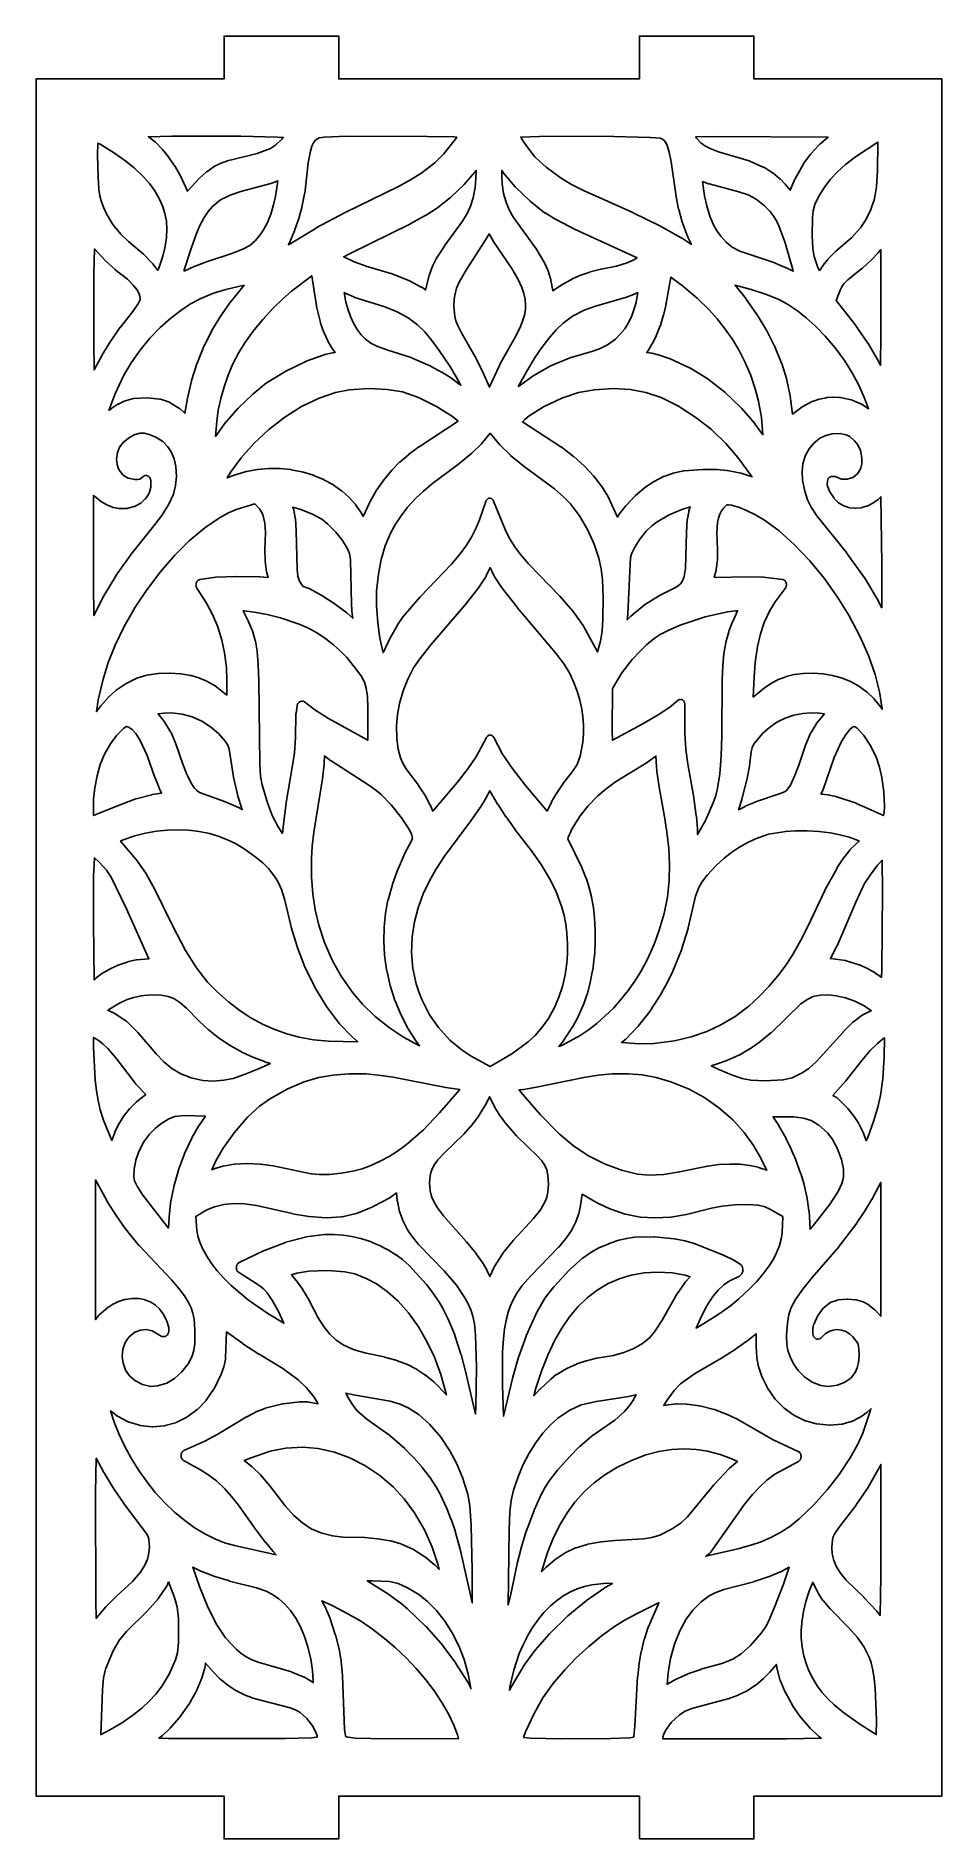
# Model space of a CAD drawing. Header units: millimetres. Extents: x 0 to 63, y 0 to 126.
import ezdxf

# ---------------------------------------------------------------- set-up
doc = ezdxf.new("R2010")
doc.units = ezdxf.units.MM
doc.layers.add('CUT', color=1, linetype='Continuous')

msp = doc.modelspace()

# ---------------------------------------------------------------- linework, layer by layer
at = {"layer": 'CUT'}
for points in [[(42.134, 0), (50.134, 0), (50.134, 3), (63.2679, 3), (63.2679, 123), (50.134, 123), (50.134, 126), (42.134, 126), (42.134, 123), (21.134, 123), (21.134, 126), (13.134, 126), (13.134, 123), (0, 123), (0, 3), (13.134, 3), (13.134, 0), (21.134, 0), (21.134, 3), (42.134, 3)], [(9.0173, 111.301), (8.8467, 110.6207), (8.59, 109.8385), (8.4977, 109.6167), (8.1624, 110.0703), (8.1339, 110.1041), (7.5274, 110.735), (7.5024, 110.7584), (6.449, 111.641), (5.9242, 112.152), (5.3694, 112.8361), (4.9238, 113.5724), (4.7123, 114.0313), (4.547, 114.4777), (4.4553, 114.8402), (4.3925, 115.2829), (4.3379, 116.1531), (4.3006, 117.6821), (4.3154, 118.5253), (4.4664, 118.4505), (5.4822, 117.8151), (6.2655, 117.2578), (6.8781, 116.7597), (7.4772, 116.1925), (7.9274, 115.6855), (8.3033, 115.1732), (8.6062, 114.656), (8.8388, 114.1328), (9.0035, 113.6009), (9.1029, 113.0565), (9.1385, 112.4946), (9.1102, 111.9104)], [(14.3106, 118.9967), (16.8577, 118.9449), (17.2667, 118.9208), (17.1622, 118.7863), (16.7257, 118.3794), (16.3618, 118.1337), (15.4308, 117.7969), (13.4628, 117.3041), (13.4381, 117.2966), (12.8621, 117.0891), (12.8341, 117.0771), (12.4676, 116.8954), (12.4294, 116.8724), (11.935, 116.5208), (11.9118, 116.5025), (11.3883, 116.0471), (11.3624, 116.0219), (10.5687, 115.1578), (10.0637, 116.2712), (10.0454, 116.3067), (9.7103, 116.8827), (9.6939, 116.9083), (9.2559, 117.5378), (9.2387, 117.5605), (8.8188, 118.0711), (8.8008, 118.0912), (8.3578, 118.5502), (8.3306, 118.5752), (7.8508, 118.9686), (9.47, 118.9969)], [(21.7083, 118.9953), (27.3057, 118.9894), (29.1797, 118.9459), (29.3808, 118.9287), (29.2882, 118.7852), (28.4646, 117.752), (27.8802, 117.1691), (26.9344, 116.4441), (26.1599, 115.9531), (25.3168, 115.4858), (21.5957, 113.6761), (21.5861, 113.6712), (19.5648, 112.5879), (19.552, 112.5806), (17.6296, 111.4155), (17.6852, 111.5283), (17.6964, 111.553), (18.042, 112.3909), (18.0501, 112.4121), (18.3647, 113.3099), (18.3732, 113.3365), (18.5625, 114.0143), (18.5703, 114.0473), (18.7542, 114.9734), (18.7597, 115.0081), (19.0143, 117.1486), (19.1623, 117.9575), (19.2653, 118.3006), (19.376, 118.5438), (19.4925, 118.7061), (19.6013, 118.8013), (19.7768, 118.8798), (20.1246, 118.9374)], [(45.5275, 111.9384), (45.5436, 111.9009), (45.7708, 111.4395), (45.0675, 111.8944), (45.0521, 111.9036), (43.576, 112.7316), (43.5625, 112.7387), (41.6937, 113.6543), (41.6852, 113.6584), (38.2449, 115.1983), (37.3529, 115.6587), (36.6062, 116.1046), (35.6161, 116.8357), (35.1798, 117.2221), (34.8463, 117.5707), (34.435, 118.0676), (34.0102, 118.6598), (33.8464, 118.9408), (33.8579, 118.9425), (35.1584, 118.9892), (39.4801, 119), (42.9054, 118.9133), (43.6171, 118.8552), (43.7569, 118.801), (43.8978, 118.6719), (44.0023, 118.5151), (44.1048, 118.2878), (44.2269, 117.8839), (44.358, 117.2123), (44.696, 114.7892), (44.7011, 114.7602), (44.8792, 113.8974), (44.8857, 113.8703), (45.0982, 113.0901), (45.1104, 113.0522)], [(47.3431, 118.9728), (55.3135, 118.9293), (54.7463, 118.4486), (54.7192, 118.4229), (54.116, 117.7769), (54.0933, 117.7499), (53.6898, 117.2179), (53.6624, 117.1762), (53.0155, 116.0306), (52.9961, 115.9914), (52.6695, 115.2286), (52.3211, 115.6549), (52.302, 115.6764), (51.9821, 116.0065), (51.9546, 116.0317), (51.4646, 116.4308), (51.4348, 116.4522), (50.8708, 116.8049), (50.8376, 116.8227), (49.8501, 117.2669), (49.8165, 117.2794), (47.6703, 117.9085), (47.0831, 118.1308), (46.7033, 118.3228), (46.4205, 118.5477), (46.1108, 118.8891), (46.0755, 118.947)], [(54.7113, 109.5886), (54.5826, 109.8919), (54.3563, 110.599), (54.2566, 111.1322), (54.2046, 112.0295), (54.2171, 113.3259), (54.2675, 113.7931), (54.3977, 114.2263), (54.7021, 114.8553), (55.082, 115.4739), (55.4853, 115.9966), (55.9669, 116.5076), (56.543, 117.0209), (57.2272, 117.5485), (58.8002, 118.5835), (58.7593, 116.5596), (58.6983, 115.4596), (58.5607, 114.6308), (58.3022, 113.8826), (57.9601, 113.1602), (57.5801, 112.5865), (56.9509, 111.8925), (55.8581, 110.9657), (55.8366, 110.9455), (55.3108, 110.4083), (55.2884, 110.383), (54.9664, 109.9806), (54.9448, 109.9508)], [(30.6553, 116.4919), (30.7375, 116.6103), (30.7162, 116.0455), (30.6621, 115.4058), (30.5297, 114.6858), (30.3407, 114.1035), (30.1064, 113.5984), (29.7943, 113.0684), (28.5306, 111.3309), (28.5211, 111.3173), (27.9615, 110.4689), (27.9376, 110.4275), (27.7062, 109.9588), (27.6876, 109.9149), (27.4782, 109.3286), (27.4659, 109.2879), (27.2062, 108.2487), (27.1935, 108.259), (26.934, 108.4402), (26.9038, 108.4587), (26.0717, 108.8968), (26.0461, 108.9086), (24.7978, 109.4073), (24.7738, 109.4154), (23.1327, 109.8909), (22.208, 110.2236), (21.4876, 110.5736), (21.8936, 110.7908), (26.1577, 112.8874), (26.1703, 112.8939), (27.2212, 113.4798), (27.2356, 113.4885), (28.0356, 113.9991), (28.0587, 114.0155), (28.9457, 114.7104), (28.9689, 114.7305), (29.8825, 115.6041), (29.9033, 115.6259), (30.6314, 116.4613)], [(35.7659, 109.5908), (35.7494, 109.6342), (35.5396, 110.1079), (35.5168, 110.1519), (34.8988, 111.1758), (34.8823, 111.201), (33.3511, 113.3265), (33.0502, 113.8603), (32.8266, 114.3822), (32.6521, 114.9964), (32.5533, 115.6647), (32.5239, 116.221), (32.5234, 116.6073), (32.663, 116.3986), (32.6888, 116.3649), (33.4625, 115.4644), (33.4838, 115.4418), (34.4841, 114.4772), (34.5072, 114.4572), (35.5194, 113.6565), (35.5505, 113.6349), (36.3044, 113.1834), (36.3197, 113.1748), (37.6, 112.513), (37.611, 112.5077), (41.9773, 110.4933), (41.7446, 110.3589), (41.2785, 110.1559), (40.5401, 109.9214), (39.4623, 109.7064), (39.4491, 109.7034), (38.7006, 109.5117), (38.6846, 109.507), (38.1211, 109.3227), (38.0966, 109.3133), (37.5232, 109.0601), (37.5036, 109.0505), (36.7608, 108.6479), (36.7383, 108.6344), (36.0839, 108.1967), (35.9239, 109.0793), (35.918, 109.1068), (35.9104, 109.1339)], [(16.5865, 114.2013), (16.3883, 113.5528), (16.1541, 112.9695), (15.8861, 112.4543), (15.5863, 112.0084), (15.3106, 111.6893), (14.9249, 111.3573), (14.4381, 111.1013), (13.6087, 110.7735), (12.1051, 110.2963), (12.0938, 110.2926), (11.1064, 109.9287), (11.0885, 109.9213), (10.335, 109.5794), (10.3535, 109.6561), (10.8228, 111.16), (11.2051, 112.2101), (11.4684, 112.8126), (11.7377, 113.321), (12.0195, 113.7449), (12.3185, 114.0933), (12.8707, 114.5426), (13.5464, 114.8897), (14.3074, 115.1459), (16.305, 115.6705), (16.3258, 115.6769), (16.7841, 115.8399), (16.8075, 115.8495), (16.8753, 115.8812), (16.7234, 114.7974)], [(46.5526, 115.8379), (46.976, 115.6769), (47.0019, 115.6686), (49.087, 115.1199), (49.7424, 114.9004), (50.3035, 114.6053), (50.8777, 114.1356), (51.2424, 113.7607), (51.4786, 113.4643), (51.6871, 113.1341), (51.8813, 112.7426), (52.2936, 111.6136), (52.849, 109.6836), (52.8777, 109.5679), (52.2979, 109.8509), (52.2844, 109.8571), (51.6189, 110.1374), (51.6014, 110.1441), (49.156, 110.976), (48.6283, 111.2572), (48.198, 111.5989), (47.8473, 111.9801), (47.5497, 112.3884), (47.2943, 112.8607), (47.0632, 113.4191), (46.8369, 114.1459), (46.6825, 114.8286)], [(31.5364, 111.9825), (31.6448, 112.1766), (31.918, 111.6887), (31.9345, 111.6618), (33.2243, 109.7516), (33.6788, 108.9774), (33.9278, 108.4374), (34.0722, 108.0104), (34.1577, 107.6062), (34.188, 107.2135), (34.1726, 106.8944), (34.1036, 106.4894), (34.0045, 106.1429), (33.8296, 105.6946), (33.5461, 105.123), (32.5525, 103.3381), (32.5405, 103.3147), (31.6775, 101.4895), (31.661, 101.4585), (31.2104, 102.5058), (31.2015, 102.5251), (30.7492, 103.4414), (30.7379, 103.4626), (29.716, 105.2488), (29.4527, 105.7643), (29.3191, 106.1037), (29.2435, 106.3984), (29.1871, 107.1211), (29.2058, 107.6153), (29.2645, 107.993), (29.3755, 108.373), (29.5549, 108.7926), (30.0635, 109.6906), (31.5242, 111.9621)], [(5.5066, 109.6844), (6.3795, 109.0061), (6.7922, 108.6007), (7.0387, 108.2775), (7.1702, 108.0403), (7.2485, 107.8246), (7.2755, 107.6583), (7.2604, 107.5568), (7.1038, 107.2556), (6.7541, 106.7576), (5.8892, 105.6629), (5.8759, 105.6448), (5.2394, 104.7259), (5.2275, 104.7077), (4.6213, 103.7139), (4.6116, 103.6969), (4.0516, 102.6639), (4.0238, 104.5766), (4.0398, 109.4334), (4.0715, 111.1244), (4.8626, 110.2607), (4.8858, 110.2377), (5.4905, 109.6979)], [(57.1073, 105.9637), (57.0933, 105.9823), (55.8732, 107.5074), (56.1498, 108.241), (56.2688, 108.4677), (56.4188, 108.6736), (56.6999, 108.9576), (57.676, 109.7461), (57.6904, 109.7586), (58.3547, 110.3663), (58.3702, 110.3814), (58.792, 110.8228), (58.8092, 110.8423), (58.9974, 111.0724), (58.9958, 105.0851), (58.9752, 102.978), (58.8477, 103.2548), (58.8305, 103.2879), (58.1212, 104.509), (58.1046, 104.5352)], [(10.8528, 101.8941), (10.5496, 100.585), (10.5439, 100.556), (10.3936, 99.6345), (10.0578, 99.9425), (10.0367, 99.9602), (10.0146, 99.9755), (9.3737, 100.378), (9.3448, 100.3938), (9.3148, 100.4058), (8.6822, 100.615), (8.6564, 100.6221), (8.6302, 100.6264), (7.7893, 100.717), (7.7502, 100.718), (6.8492, 100.6712), (6.8228, 100.6684), (6.7967, 100.6628), (6.1581, 100.4888), (6.1339, 100.4809), (6.1102, 100.4704), (5.7302, 100.2815), (5.7021, 100.2653), (5.2866, 99.9947), (5.2587, 99.9741), (5.091, 99.8345), (5.4914, 100.9605), (6.1014, 102.2533), (6.6441, 103.1733), (7.2583, 104.05), (7.9376, 104.8748), (8.6776, 105.6415), (9.4044, 106.2869), (10.1016, 106.8218), (10.7943, 107.2775), (11.5116, 107.6546), (12.3948, 108.0211), (13.2507, 108.2968), (14.5273, 108.5861), (13.6645, 107.5266), (13.6513, 107.5092), (12.939, 106.5154), (12.9239, 106.4926), (12.3038, 105.4766), (12.2891, 105.4502), (11.7567, 104.4021), (11.7428, 104.3717), (11.2627, 103.1961), (11.2508, 103.1631), (10.8618, 101.9268)], [(17.3924, 102.5546), (17.3681, 102.5412), (16.1293, 101.7789), (16.0988, 101.7573), (15.1307, 100.9764), (15.109, 100.9573), (14.1326, 100.009), (14.1136, 99.9888), (13.1227, 98.8504), (13.1021, 98.8245), (12.5225, 98.0152), (12.6145, 99.0773), (12.7269, 99.8611), (12.901, 100.6773), (13.1325, 101.4965), (13.4181, 102.3068), (13.7535, 103.0954), (14.1525, 103.8795), (14.5788, 104.5625), (15.1612, 105.364), (15.8309, 106.1793), (16.5571, 106.9724), (17.2392, 107.6434), (17.8488, 108.1821), (19.2554, 109.2503), (19.582, 107.1349), (19.5896, 107.0968), (19.8608, 105.9861), (19.8731, 105.9444), (20.104, 105.2904), (20.1165, 105.2591), (20.3434, 104.7508), (20.3593, 104.7191), (20.6079, 104.2735), (20.6276, 104.2419), (20.8782, 103.8816), (20.7386, 103.8696), (20.7038, 103.8641), (20.1563, 103.7368), (20.1266, 103.728), (18.872, 103.2712), (18.8469, 103.2606)], [(50.2322, 101.3406), (50.4551, 100.4832), (50.6573, 99.3421), (50.7597, 98.1354), (50.2099, 98.9034), (50.1896, 98.9293), (49.268, 99.9908), (49.2482, 100.0117), (48.1251, 101.0981), (48.1017, 101.1186), (46.9512, 102.0289), (46.9201, 102.0504), (45.6616, 102.8051), (45.6339, 102.8197), (44.2304, 103.4578), (44.2067, 103.4671), (43.5524, 103.691), (43.5325, 103.6971), (43.0168, 103.8277), (42.9896, 103.833), (42.6538, 103.8795), (42.7497, 104.0149), (42.7641, 104.037), (43.0184, 104.456), (43.0341, 104.4845), (43.3052, 105.0296), (43.3192, 105.0609), (43.593, 105.7505), (43.6035, 105.7802), (43.8091, 106.4355), (43.8164, 106.462), (43.9881, 107.1593), (43.9943, 107.1885), (44.3426, 109.1601), (45.1531, 108.5457), (46.1645, 107.6738), (47.0021, 106.8669), (47.5605, 106.2441), (48.1371, 105.515), (48.6586, 104.7593), (49.1243, 103.9788), (49.5334, 103.1766), (49.9178, 102.2695)], [(55.6168, 100.7627), (55.2192, 100.7289), (55.1904, 100.7247), (54.7166, 100.6276), (54.6881, 100.6201), (54.2995, 100.4919), (54.2609, 100.4755), (53.5141, 100.0897), (53.475, 100.0653), (52.8277, 99.585), (52.6799, 100.8239), (52.6728, 100.8662), (52.4357, 101.9614), (52.4253, 102.0002), (52.0757, 103.1122), (52.0632, 103.1468), (51.5666, 104.3503), (51.5529, 104.38), (50.9853, 105.4918), (50.972, 105.5159), (50.3615, 106.5277), (50.3477, 106.5491), (49.5972, 107.619), (49.584, 107.6367), (48.8169, 108.5985), (49.9359, 108.2974), (51.0257, 107.9393), (51.8831, 107.5931), (52.4841, 107.2584), (53.1795, 106.789), (53.7869, 106.3135), (54.439, 105.7301), (55.122, 105.0288), (55.8197, 104.2013), (56.46, 103.3189), (56.9894, 102.4716), (57.4586, 101.5945), (57.8617, 100.6965), (58.1344, 99.947), (57.703, 100.2473), (57.6797, 100.2621), (57.6554, 100.2741), (56.9912, 100.5645), (56.9662, 100.5739), (56.9407, 100.5807), (56.164, 100.7428), (56.1217, 100.7479), (55.6456, 100.7635)], [(23.3814, 104.5352), (23.0063, 104.8173), (22.7076, 105.1269), (22.4294, 105.4988), (22.177, 105.9269), (21.9543, 106.4062), (21.7645, 106.9322), (21.6372, 107.3914), (21.5198, 108.075), (21.6698, 107.9899), (21.6963, 107.9768), (22.2389, 107.743), (22.2636, 107.7339), (24.2884, 107.0939), (25.1789, 106.7457), (25.9947, 106.3024), (26.6476, 105.8086), (27.1463, 105.3211), (27.6421, 104.7346), (28.1562, 104.0319), (28.897, 102.9263), (29.3498, 102.1875), (29.6698, 101.5876), (29.5769, 101.6677), (29.5587, 101.6821), (29.0278, 102.0733), (29.0106, 102.085), (28.3419, 102.5079), (28.326, 102.5172), (27.6022, 102.9112), (27.5812, 102.9214), (26.2249, 103.5153), (26.1997, 103.5248), (24.5748, 104.045), (23.8101, 104.3282)], [(41.7983, 107.9619), (42.0334, 108.0777), (42.0156, 107.9505), (41.9031, 107.3838), (41.7563, 106.8625), (41.5755, 106.3831), (41.3611, 105.9448), (41.1141, 105.5482), (40.7805, 105.1309), (40.4636, 104.8214), (39.9112, 104.4197), (39.3559, 104.1396), (38.8953, 103.976), (37.3698, 103.5401), (37.341, 103.53), (35.8933, 102.925), (35.8652, 102.9113), (34.8243, 102.3276), (34.7967, 102.3099), (33.6913, 101.5115), (33.7248, 101.5812), (34.2693, 102.5733), (34.8632, 103.5509), (35.3277, 104.2273), (35.8881, 104.9599), (36.3553, 105.4949), (36.8107, 105.9348), (37.4648, 106.4228), (38.2719, 106.8395), (39.0692, 107.1258), (41.2488, 107.7511), (41.2701, 107.7582), (41.776, 107.9522)], [(27.959, 100.1155), (29.0931, 99.4052), (29.462, 99.1074), (29.4756, 99.0921), (26.7479, 97.2996), (26.7336, 97.2897), (26.0186, 96.757), (26.0014, 96.7432), (25.404, 96.2273), (25.3849, 96.2092), (24.8577, 95.6721), (24.84, 95.6526), (24.3283, 95.0418), (24.3078, 95.0148), (23.8026, 94.279), (23.7877, 94.2553), (23.3296, 93.4681), (23.3118, 93.4336), (22.8513, 92.4261), (22.7081, 92.6825), (22.6882, 92.7144), (22.3364, 93.2191), (22.3113, 93.251), (21.9025, 93.7125), (21.8757, 93.7394), (21.3546, 94.205), (21.3271, 94.2269), (20.7485, 94.6339), (20.7221, 94.6505), (20.0936, 94.9968), (20.0684, 95.0091), (19.3977, 95.2929), (19.3722, 95.3021), (18.5867, 95.5415), (18.5619, 95.5478), (17.827, 95.6927), (17.804, 95.6961), (17.0505, 95.7722), (17.0276, 95.7734), (16.2632, 95.7787), (16.24, 95.7777), (15.4723, 95.71), (15.4486, 95.7067), (14.6853, 95.5641), (14.6622, 95.5586), (13.9935, 95.3673), (13.9727, 95.3603), (13.3994, 95.142), (13.3842, 95.1356), (13.3491, 95.1197), (13.6064, 95.5419), (14.3294, 96.534), (15.2089, 97.5314), (16.2481, 98.5057), (17.3686, 99.3684), (18.5476, 100.1019), (19.7624, 100.6887), (20.9096, 101.0893), (21.8784, 101.2798), (23.2333, 101.3615), (24.5221, 101.3087), (25.5991, 101.1348), (26.7211, 100.7298)], [(39.9491, 93.8067), (39.9258, 93.8503), (39.5111, 94.5201), (39.4894, 94.5515), (38.9391, 95.2622), (38.9176, 95.2874), (38.3272, 95.9145), (38.3073, 95.9338), (37.5535, 96.6079), (37.5351, 96.623), (36.6666, 97.286), (36.6478, 97.2994), (33.9667, 99.031), (34.1444, 99.2122), (34.4423, 99.454), (35.4374, 100.0769), (36.7187, 100.686), (37.8775, 101.0798), (39.0002, 101.2847), (40.3079, 101.3605), (41.5147, 101.2947), (42.5976, 101.0988), (43.6699, 100.7281), (44.872, 100.1286), (46.0808, 99.3512), (47.1715, 98.4919), (48.1781, 97.535), (49.0249, 96.5555), (49.9847, 95.2091), (49.9985, 95.1855), (49.8937, 95.2306), (49.8738, 95.2383), (49.2529, 95.4476), (49.2213, 95.456), (48.2852, 95.6415), (48.2565, 95.6455), (47.5476, 95.7014), (47.5321, 95.7021), (46.5983, 95.7164), (46.5754, 95.7158), (45.2599, 95.6126), (45.2257, 95.6075), (44.4913, 95.4449), (44.4611, 95.4362), (43.8548, 95.221), (43.8244, 95.208), (43.1697, 94.8792), (43.1416, 94.8629), (42.4926, 94.4366), (42.4617, 94.4132), (41.8608, 93.8957), (41.8371, 93.8731), (41.18, 93.1786), (41.1566, 93.1511), (40.7211, 92.581), (40.7061, 92.5598), (40.6925, 92.5375), (40.602, 92.3762)], [(5.6826, 96.8976), (5.8345, 97.2675), (6.0806, 97.6052), (6.4484, 97.9071), (6.8588, 98.135), (7.2385, 98.2402), (7.5508, 98.2414), (7.8947, 98.164), (8.375, 97.9585), (8.8423, 97.6592), (9.2097, 97.298), (9.4464, 96.9462), (9.6485, 96.4641), (9.767, 95.9065), (9.7994, 95.2086), (9.741, 94.5857), (9.5872, 93.9902), (9.2736, 93.2909), (8.7757, 92.4995), (8.2243, 91.7674), (6.7279, 89.9108), (6.7151, 89.8938), (5.5981, 88.3232), (5.5825, 88.2992), (4.7237, 86.8695), (4.7085, 86.8414), (4.0427, 85.4942), (4.0041, 87.6324), (4.0004, 93.9002), (4.0492, 93.8542), (4.0699, 93.8363), (4.4691, 93.5211), (4.4946, 93.503), (4.8925, 93.2522), (4.9145, 93.2398), (4.9373, 93.2295), (5.338, 93.0701), (5.3617, 93.0621), (5.3857, 93.0563), (5.8067, 92.9783), (5.8325, 92.9748), (5.8585, 92.9741), (6.3502, 92.9879), (6.3787, 92.9903), (6.4069, 92.9962), (6.8603, 93.1165), (6.8909, 93.1268), (6.9205, 93.1409), (7.3106, 93.3568), (7.3418, 93.3768), (7.3709, 93.4012), (7.6297, 93.646), (7.6504, 93.6672), (7.6693, 93.6908), (7.6866, 93.7164), (7.8696, 94.0132), (7.8882, 94.0471), (7.9038, 94.0832), (7.916, 94.1212), (8.0089, 94.4638), (8.0169, 94.4987), (8.0221, 94.5346), (8.0245, 94.5709), (8.024, 94.6073), (8.007, 94.9323), (8.0036, 94.9691), (7.9973, 95.0054), (7.9881, 95.0407), (7.9761, 95.0747), (7.9615, 95.107), (7.9443, 95.1375), (7.9248, 95.1656), (7.9032, 95.1913), (7.8796, 95.2142), (7.8543, 95.234), (7.8276, 95.2507), (7.7995, 95.264), (7.7707, 95.2739), (7.7411, 95.2802), (7.7113, 95.2827), (7.6572, 95.2842), (7.6293, 95.2834), (7.6016, 95.2793), (7.5743, 95.2721), (7.5477, 95.262), (7.522, 95.2487), (7.4973, 95.2326), (7.474, 95.2138), (7.3125, 95.0703), (7.2517, 95.0401), (7.0865, 95.0022), (6.8932, 94.9996), (6.4246, 95.1121), (6.228, 95.2123), (6.0645, 95.3376), (5.809, 95.6604), (5.7326, 95.8145), (5.6573, 96.0507), (5.6163, 96.4358)], [(37.4948, 85.8085), (36.5916, 86.8472), (36.5793, 86.8607), (34.3838, 89.1236), (33.8392, 89.7628), (33.4439, 90.2942), (33.0719, 90.8872), (32.7532, 91.5068), (31.9566, 93.4923), (31.942, 93.5246), (31.9248, 93.555), (31.9054, 93.5831), (31.8838, 93.6086), (31.8603, 93.6315), (31.835, 93.6513), (31.8084, 93.668), (31.7805, 93.6814), (31.7517, 93.6913), (31.7222, 93.6976), (31.6924, 93.7003), (31.6625, 93.6994), (31.6329, 93.6947), (31.6037, 93.6865), (31.5753, 93.6749), (31.5481, 93.6598), (31.5221, 93.6413), (31.4978, 93.6199), (31.4752, 93.5955), (31.4547, 93.5686), (31.4364, 93.5393), (31.4206, 93.5079), (31.4075, 93.4747), (30.9604, 92.199), (30.7303, 91.6306), (30.4277, 91.0227), (30.0625, 90.4236), (29.6182, 89.8103), (29.012, 89.0865), (26.8443, 86.833), (26.8319, 86.8196), (25.6647, 85.4662), (25.6372, 85.4298), (25.2523, 84.8467), (25.2396, 84.8261), (24.7729, 84.0103), (24.7598, 83.9853), (24.2374, 82.8986), (24.2144, 82.9767), (24.0079, 83.9145), (23.858, 85.0007), (23.7741, 86.212), (23.7839, 87.1997), (23.9106, 88.3932), (24.1084, 89.4183), (24.388, 90.3653), (24.7566, 91.2503), (25.093, 91.8754), (25.4879, 92.4802), (25.9431, 93.0664), (26.5266, 93.704), (27.0512, 94.2036), (27.7086, 94.7609), (29.5047, 96.0855), (29.5168, 96.095), (30.4367, 96.8485), (30.4573, 96.867), (31.0818, 97.4783), (31.107, 97.5057), (31.7118, 98.2465), (32.392, 97.427), (32.4154, 97.4016), (33.1246, 96.7081), (33.1446, 96.6902), (33.9798, 96.0024), (33.9912, 95.9936), (36.1984, 94.3459), (36.8642, 93.7767), (37.3161, 93.3034), (37.9483, 92.4649), (38.5106, 91.5087), (38.9768, 90.48), (39.2976, 89.5163), (39.4778, 88.764), (39.5693, 87.9881), (39.6038, 86.753), (39.5885, 85.2367), (39.529, 84.4004), (39.4161, 83.6993), (39.2089, 82.9552), (38.2297, 84.7587), (38.2071, 84.7951), (37.5174, 85.7795)], [(56.574, 98.1329), (56.8462, 98.0048), (57.1715, 97.7195), (57.3877, 97.4261), (57.5732, 97.0257), (57.678, 96.5242), (57.6664, 96.0996), (57.6072, 95.8353), (57.5417, 95.6645), (57.3627, 95.3986), (57.0436, 95.1553), (56.6554, 95.024), (56.2585, 95.0276), (55.8074, 95.2103), (55.7761, 95.2207), (55.744, 95.227), (55.7116, 95.2289), (55.6793, 95.2266), (55.5388, 95.2071), (55.509, 95.2011), (55.4799, 95.1914), (55.4517, 95.1782), (55.4248, 95.1617), (55.3992, 95.1419), (55.3755, 95.119), (55.3536, 95.0933), (55.3338, 95.0651), (55.3165, 95.0346), (55.3018, 95.0022), (55.2897, 94.9681), (55.2803, 94.9326), (55.2739, 94.8962), (55.2704, 94.8591), (55.2613, 94.6873), (55.261, 94.6473), (55.264, 94.6075), (55.2705, 94.5683), (55.2803, 94.5303), (55.2932, 94.4938), (55.4117, 94.2039), (55.4274, 94.1702), (55.4458, 94.1386), (55.6877, 93.7651), (55.7071, 93.738), (55.7284, 93.7134), (55.9939, 93.4355), (56.0216, 93.4096), (56.0516, 93.3879), (56.3635, 93.1903), (56.392, 93.1745), (56.4215, 93.1623), (56.7687, 93.0445), (56.796, 93.037), (56.8237, 93.0325), (57.1949, 92.9942), (57.2203, 92.9929), (57.2459, 92.9942), (57.6299, 93.0348), (57.6539, 93.0385), (57.6774, 93.0445), (58.0632, 93.1634), (58.1035, 93.1797), (58.4057, 93.3309), (58.4441, 93.3542), (58.8045, 93.613), (58.8364, 93.6395), (59.0084, 93.8023), (59.0777, 89.0919), (59.0656, 86.0458), (58.823, 86.5334), (58.8074, 86.5616), (57.8723, 88.1044), (57.8575, 88.1269), (56.6092, 89.8838), (56.5967, 89.9002), (54.5389, 92.4667), (54.1464, 93.0642), (53.8904, 93.5861), (53.6906, 94.2035), (53.536, 94.9553), (53.5026, 95.5604), (53.5611, 96.1147), (53.738, 96.6981), (53.9844, 97.1513), (54.3227, 97.5583), (54.7399, 97.8965), (55.1486, 98.0896), (55.6084, 98.2), (56.1568, 98.2162)], [(11.9298, 80.9093), (11.4055, 81.1359), (11.3761, 81.1466), (10.8264, 81.3093), (10.7966, 81.3163), (10.1222, 81.4294), (10.0951, 81.4323), (9.3546, 81.4734), (9.3336, 81.4737), (8.5564, 81.4499), (8.5293, 81.4476), (7.767, 81.3392), (7.7284, 81.3306), (7.0406, 81.1189), (7.0005, 81.1027), (6.3333, 80.7697), (6.3019, 80.7514), (5.601, 80.2795), (5.5697, 80.2553), (5.1084, 79.8474), (5.0819, 79.8212), (4.5394, 79.2175), (4.5189, 79.1922), (4.237, 78.8124), (4.2226, 78.7914), (4.2129, 78.7762), (4.3373, 79.6148), (4.6754, 81.0453), (5.042, 82.2148), (5.5322, 83.439), (6.1602, 84.7388), (6.9313, 86.0916), (7.7328, 87.308), (8.6558, 88.5318), (9.6936, 89.7262), (10.7038, 90.7273), (11.7934, 91.6389), (12.8151, 92.333), (13.4383, 92.6742), (13.9848, 92.917), (15.2719, 93.318), (15.5957, 92.9701), (15.7272, 92.7738), (15.8307, 92.5535), (15.9848, 91.9508), (16.0313, 91.2993), (15.9729, 90.1007), (15.9725, 90.0651), (15.9921, 89.3636), (15.9964, 89.3122), (16.1025, 88.5589), (16.1081, 88.5277), (16.1157, 88.4972), (16.2115, 88.1657), (16.1938, 88.1685), (15.6211, 88.2171), (15.6037, 88.2179), (13.9667, 88.2398), (13.952, 88.2395), (12.5746, 88.1754), (12.5511, 88.1733), (11.4367, 88.0138), (11.4078, 88.0079), (11.3796, 87.9985), (11.3521, 87.9859), (11.3258, 87.97), (11.301, 87.9511), (11.2776, 87.9293), (11.256, 87.9048), (11.2365, 87.8778), (11.2192, 87.8486), (11.2042, 87.8176), (11.1917, 87.7848), (11.1818, 87.7507), (11.1746, 87.7156), (11.1703, 87.6799), (11.1687, 87.6437), (11.1699, 87.6075), (11.174, 87.5716), (11.1808, 87.5364), (11.1903, 87.5023), (11.2025, 87.4694), (11.2172, 87.438), (11.2342, 87.4086), (11.9095, 86.3556), (12.3262, 85.5844), (12.6984, 84.7026), (12.9835, 83.7776), (13.1682, 82.8951), (13.2924, 81.8639), (13.3323, 80.9714), (13.3332, 79.9368), (12.5013, 80.579), (12.4688, 80.6009), (11.9579, 80.8953)], [(50.8728, 92.1654), (51.9001, 91.412), (52.9824, 90.4462), (54.0368, 89.3349), (55.0435, 88.1046), (55.9826, 86.782), (56.7864, 85.4787), (57.5382, 84.0555), (58.1314, 82.7072), (58.5986, 81.3725), (58.9079, 80.1576), (59.0829, 78.989), (59.0855, 78.9474), (58.9355, 79.1824), (58.9118, 79.2153), (58.5472, 79.6658), (58.5177, 79.6978), (58.0381, 80.1535), (58.0079, 80.1786), (57.5377, 80.5231), (57.5078, 80.5424), (56.9181, 80.8712), (56.8871, 80.886), (56.2475, 81.1426), (56.2193, 81.152), (55.6234, 81.3147), (55.5979, 81.3202), (54.9724, 81.4228), (54.9478, 81.4255), (54.2968, 81.4659), (54.2749, 81.4663), (53.6061, 81.4481), (53.5838, 81.4464), (52.9776, 81.3743), (52.9492, 81.3692), (52.3939, 81.2363), (52.3641, 81.2273), (51.9147, 81.06), (51.8873, 81.0481), (51.4501, 80.827), (51.4237, 80.8118), (50.9139, 80.4801), (50.8863, 80.4598), (50.0867, 79.7969), (50.1517, 81.2013), (50.2323, 82.2245), (50.3901, 83.3348), (50.5928, 84.2235), (50.8557, 85.0176), (51.2216, 85.8088), (51.6293, 86.4706), (52.3239, 87.3932), (52.3428, 87.421), (52.3595, 87.4509), (52.3737, 87.4826), (52.3855, 87.5158), (52.3945, 87.5503), (52.4009, 87.5858), (52.4044, 87.6219), (52.405, 87.6582), (52.4028, 87.6943), (52.3979, 87.7302), (52.3902, 87.7651), (52.3797, 87.7991), (52.3666, 87.8316), (52.351, 87.8624), (52.3332, 87.8912), (52.3132, 87.9177), (52.2911, 87.9416), (52.2673, 87.9628), (52.242, 87.9811), (52.2153, 87.9962), (52.1876, 88.0082), (52.159, 88.0167), (52.13, 88.0218), (50.814, 88.1714), (50.7908, 88.173), (49.573, 88.1954), (49.5648, 88.1954), (47.5417, 88.1646), (47.3649, 88.1778), (47.4892, 88.6453), (47.4962, 88.6761), (47.5012, 88.7075), (47.583, 89.391), (47.5861, 89.4348), (47.6009, 90.0568), (47.6006, 90.0896), (47.543, 91.3156), (47.595, 91.9947), (47.6602, 92.307), (47.7515, 92.5806), (47.8651, 92.8097), (48.0037, 93.0031), (48.151, 93.1547), (48.2535, 93.2269), (48.3506, 93.2438), (48.5715, 93.2077), (49.1211, 93.0484), (49.6752, 92.8288), (50.2391, 92.547)], [(18.423, 92.9238), (19.307, 92.5755), (19.9547, 92.2385), (20.3882, 91.8842), (20.9258, 91.3323), (21.4058, 90.7355), (21.7355, 90.2071), (21.8848, 89.8336), (21.9655, 89.4009), (22.0242, 86.2909), (22.0256, 86.2621), (22.0843, 85.5389), (22.0891, 85.5006), (22.1198, 85.316), (21.736, 85.6699), (21.711, 85.6906), (20.917, 86.281), (20.901, 86.2921), (19.9629, 86.8972), (19.9471, 86.9066), (19.1185, 87.3679), (19.0792, 87.3858), (18.6572, 87.5383), (18.5602, 87.6408), (18.4094, 87.8976), (18.2924, 88.2457), (18.2278, 88.7267), (18.1646, 91.415), (18.1638, 91.434), (18.1098, 92.2683), (18.1031, 92.3225), (18.0026, 92.8621), (17.9931, 92.9027), (17.9799, 92.9416), (17.931, 93.0665)], [(45.1261, 87.8743), (44.9978, 87.7062), (44.7467, 87.5095), (43.4913, 86.8707), (43.4677, 86.8572), (42.4982, 86.2385), (42.4688, 86.2171), (41.5477, 85.4559), (41.5273, 85.4376), (41.2937, 85.2078), (41.326, 85.5982), (41.3271, 85.6144), (41.5153, 89.5623), (41.6013, 89.864), (41.811, 90.2827), (42.1796, 90.8464), (42.618, 91.3888), (43.0005, 91.7689), (43.3741, 92.0493), (44.2121, 92.5281), (45.1041, 92.9201), (45.6914, 93.0903), (45.5987, 92.8201), (45.5893, 92.7887), (45.5821, 92.7563), (45.4922, 92.2631), (45.486, 92.2143), (45.4192, 91.2945), (45.4182, 91.2737), (45.3494, 88.7927), (45.2642, 88.2316)], [(38.195, 78.4469), (38.2411, 77.8452), (38.2378, 77.244), (38.1859, 76.6406), (38.0045, 75.6663), (37.7893, 75.0967), (37.5222, 74.6712), (36.8801, 73.8458), (36.8669, 73.8278), (36.3434, 73.0608), (36.3297, 73.0392), (36.0041, 72.4847), (35.9901, 72.4586), (35.6855, 71.8365), (34.1836, 73.6266), (33.2589, 74.8257), (32.5859, 75.8127), (31.9599, 76.9796), (31.942, 77.0096), (31.9219, 77.0371), (31.8996, 77.0621), (31.8754, 77.0842), (31.8495, 77.1034), (31.8223, 77.1192), (31.7939, 77.1315), (31.7647, 77.1403), (31.7349, 77.1455), (31.7048, 77.147), (31.6748, 77.1449), (31.6451, 77.139), (31.616, 77.1295), (31.5878, 77.1165), (31.5607, 77.1), (31.5352, 77.0805), (31.5114, 77.0577), (31.4894, 77.0323), (31.4696, 77.0042), (31.4522, 76.9738), (30.9341, 75.9692), (30.7093, 75.5982), (30.1456, 74.7923), (29.4329, 73.8667), (27.7046, 71.8211), (27.5211, 72.27), (27.505, 72.3045), (27.2313, 72.8279), (27.2133, 72.8586), (26.7134, 73.6308), (26.6993, 73.651), (25.8332, 74.8091), (25.599, 75.2235), (25.4541, 75.5631), (25.2891, 76.17), (25.2021, 76.8824), (25.1827, 77.8078), (25.2438, 78.5766), (25.3871, 79.3603), (25.6431, 80.2473), (25.9575, 81.0453), (26.3595, 81.8465), (26.796, 82.4692), (27.5671, 83.4511), (29.9605, 86.2475), (29.9681, 86.2567), (30.8333, 87.3417), (30.8525, 87.368), (31.4113, 88.2163), (31.4261, 88.2403), (31.4391, 88.266), (31.712, 88.8523), (31.9658, 88.3002), (31.9787, 88.2746), (31.9933, 88.2502), (32.5236, 87.4363), (32.5426, 87.4098), (33.5901, 86.0817), (33.5977, 86.0725), (36.2775, 82.9054), (36.8746, 82.1072), (37.2794, 81.4394), (37.5335, 80.8753), (37.7813, 80.2178), (37.9749, 79.5824), (38.1159, 78.9637)], [(17.9139, 75.0255), (17.4667, 72.4438), (17.4635, 72.422), (17.252, 70.7109), (17.2499, 70.6888), (17.2185, 70.2699), (16.912, 70.7435), (16.5215, 71.4838), (16.158, 72.4121), (15.7843, 73.6685), (15.6815, 74.2853), (15.6276, 75.107), (15.5652, 80.9336), (15.5649, 80.9464), (15.5212, 82.0814), (15.5196, 82.1043), (15.4422, 82.9801), (15.4372, 83.0182), (15.3156, 83.7164), (15.3037, 83.7672), (15.107, 84.4272), (15.0916, 84.4701), (14.8441, 85.0602), (14.835, 85.0805), (14.4698, 85.8328), (14.5491, 85.8314), (15.2215, 85.7476), (16.1288, 85.5714), (17.0759, 85.3364), (18.3731, 84.9081), (19.0156, 84.6094), (19.6462, 84.2604), (20.2346, 83.8747), (20.781, 83.453), (21.2862, 82.9949), (21.6928, 82.5659), (22.3391, 81.7803), (22.7206, 81.245), (22.93, 80.8455), (23.0597, 80.4365), (23.1449, 79.8408), (23.1804, 79.0177), (23.1812, 77.0731), (23.1633, 76.787), (20.4297, 78.3038), (19.4677, 78.9031), (18.7529, 79.4624), (18.7278, 79.48), (18.7016, 79.4946), (18.6742, 79.506), (18.6462, 79.5142), (18.6176, 79.519), (18.5887, 79.5205), (18.56, 79.5184), (18.5315, 79.5131), (18.5035, 79.5044), (18.4764, 79.4925), (18.4082, 79.458), (18.3804, 79.4419), (18.3541, 79.4224), (18.3295, 79.3996), (18.307, 79.3739), (18.2865, 79.3455), (18.2686, 79.3148), (18.2532, 79.2818), (18.2407, 79.2473), (18.2309, 79.2113), (18.2243, 79.1742), (18.1546, 78.6689), (18.1516, 78.6412), (18.1503, 78.6134), (18.1236, 76.9753), (18.038, 75.9047)], [(48.1683, 83.5934), (48.0454, 82.8557), (48.041, 82.8209), (47.9702, 82.0224), (47.9688, 82.0007), (47.9279, 81.0152), (47.9275, 80.9995), (47.897, 77.109), (47.8561, 75.6623), (47.7619, 74.4341), (47.602, 73.4457), (47.4668, 72.9145), (47.2974, 72.4016), (46.7668, 71.1757), (46.2027, 70.1916), (46.2011, 70.5447), (46.1991, 70.5847), (46.1166, 71.4844), (46.1139, 71.507), (45.913, 72.9181), (45.9107, 72.9326), (45.529, 75.11), (45.3907, 76.1638), (45.3171, 77.2747), (45.3105, 79.273), (45.3089, 79.3098), (45.3044, 79.3462), (45.297, 79.3819), (45.2868, 79.4166), (45.274, 79.4499), (45.2585, 79.4814), (45.2405, 79.5109), (45.2204, 79.5381), (45.1982, 79.5626), (45.1741, 79.5844), (45.1485, 79.6032), (45.1215, 79.6187), (45.0933, 79.6309), (45.0643, 79.6396), (45.0349, 79.6446), (45.0051, 79.6461), (44.9753, 79.6441), (44.9459, 79.6384), (44.917, 79.629), (44.8891, 79.6163), (44.8623, 79.6002), (44.8369, 79.5809), (44.2556, 79.0901), (43.4449, 78.5652), (42.3217, 77.9125), (40.2516, 76.781), (40.2392, 77.445), (40.2711, 80.3969), (40.9119, 81.4919), (41.6348, 82.4237), (42.1615, 82.99), (42.6409, 83.4461), (43.1763, 83.8872), (43.5909, 84.1662), (44.1922, 84.4858), (44.9961, 84.8352), (46.7217, 85.417), (48.2814, 85.768), (48.8509, 85.8332), (48.9929, 85.835), (48.6534, 85.0744), (48.6452, 85.0547), (48.3922, 84.3989), (48.3792, 84.3597), (48.1785, 83.64)], [(14.1339, 72.0887), (13.171, 72.497), (13.1586, 72.5019), (11.4229, 73.1363), (11.2262, 73.2642), (11.0473, 73.4617), (10.8015, 73.8409), (10.5004, 74.4577), (10.2435, 75.1196), (9.759, 76.5441), (9.747, 76.5754), (9.4259, 77.3184), (9.4135, 77.3445), (9.3995, 77.3693), (8.9889, 78.0344), (8.9627, 78.0715), (8.5188, 78.6227), (8.9269, 78.6772), (9.4881, 78.69), (10.2073, 78.6059), (10.9054, 78.4141), (11.5698, 78.1202), (12.1855, 77.7305), (12.74, 77.2504), (13.2065, 76.7162), (13.3853, 76.4408), (13.4878, 76.1608), (13.7797, 74.233), (13.786, 74.2002), (14.0808, 72.9086), (14.0909, 72.872), (14.3422, 72.0908), (14.3521, 72.063), (14.3998, 71.944), (14.1588, 72.0766)], [(55.064, 78.6237), (54.5891, 78.0514), (54.5637, 78.0166), (54.1248, 77.3361), (54.1086, 77.3084), (54.0944, 77.2789), (53.7772, 76.5441), (53.7649, 76.5117), (53.2667, 75.0336), (52.9754, 74.2666), (52.6829, 73.6551), (52.4337, 73.3026), (52.3144, 73.204), (52.0498, 73.0787), (50.2503, 72.473), (50.2318, 72.4661), (49.5329, 72.1702), (49.5177, 72.1632), (49.0575, 71.9338), (49.2892, 72.6434), (49.2974, 72.6718), (49.6882, 74.2163), (49.6938, 74.2414), (49.8326, 74.9634), (49.8376, 74.9956), (49.9545, 75.9764), (50.0111, 76.2481), (50.0631, 76.3867), (50.1835, 76.5901), (50.745, 77.2508), (51.2195, 77.6827), (51.7457, 78.0424), (52.3173, 78.3275), (52.9261, 78.5343), (53.5649, 78.6593), (54.1387, 78.6983), (54.7267, 78.67)], [(6.4597, 77.7076), (6.7142, 77.5287), (6.9584, 77.2521), (7.2654, 76.7775), (7.7617, 75.7218), (8.3021, 74.1824), (8.3078, 74.1669), (8.5855, 73.4652), (8.5974, 73.4379), (8.7617, 73.0973), (8.7622, 73.0963), (8.1032, 72.9877), (8.0781, 72.9822), (6.9972, 72.6879), (6.9769, 72.6815), (5.8139, 72.2589), (5.803, 72.2547), (4.0184, 71.5147), (4.0068, 71.6581), (4.0212, 72.6972), (4.0989, 73.465), (4.2568, 74.2967), (4.4854, 75.0804), (4.7813, 75.8076), (5.1871, 76.5445), (5.6131, 77.1261), (6.0964, 77.6096), (6.2608, 77.7247), (6.3102, 77.7429)], [(59.2617, 72.1809), (59.2313, 71.7133), (59.1816, 71.5243), (57.2974, 72.3739), (57.272, 72.3838), (55.8624, 72.85), (55.8344, 72.8575), (55.3337, 72.9615), (55.3136, 72.9648), (54.8194, 73.0257), (54.825, 73.0367), (54.9484, 73.3057), (54.9626, 73.3406), (55.7515, 75.5722), (56.2592, 76.6943), (56.5771, 77.2205), (56.8272, 77.5344), (57.0284, 77.7032), (57.1499, 77.7424), (57.2064, 77.7265), (57.3414, 77.6357), (57.8192, 77.1193), (58.2656, 76.4465), (58.6753, 75.6153), (58.9144, 74.9028), (59.0724, 74.1808), (59.2051, 73.1709)], [(25.6726, 56.0331), (24.6888, 56.6904), (23.689, 57.486), (22.8059, 58.3301), (22.118, 59.1423), (21.314, 60.3027), (20.6821, 61.4221), (20.1344, 62.6575), (19.7388, 63.8574), (19.4872, 64.9331), (19.3186, 66.0494), (19.2332, 67.2081), (19.2338, 68.5126), (19.2848, 69.3761), (19.3879, 70.3659), (20.003, 74.079), (20.0062, 74.1027), (20.1173, 75.0915), (20.12, 75.1309), (20.1349, 75.6931), (20.5921, 75.3554), (20.6078, 75.3446), (23.2467, 73.6494), (23.7392, 73.3018), (24.1055, 72.9923), (24.8103, 72.2664), (25.5329, 71.3641), (26.0383, 70.5899), (26.1977, 70.2806), (26.277, 70.0674), (26.2865, 69.9614), (26.2407, 69.8034), (25.7108, 68.7927), (25.6979, 68.766), (25.3028, 67.8547), (25.2931, 67.8301), (24.8936, 66.7213), (24.8846, 66.6932), (24.5858, 65.6436), (24.5759, 65.6013), (24.4136, 64.7088), (24.4085, 64.6727), (24.3147, 63.7375), (24.3125, 63.7019), (24.2914, 62.7672), (24.292, 62.7315), (24.3429, 61.8011), (24.3465, 61.764), (24.4848, 60.7495), (24.492, 60.7103), (24.7403, 59.6197), (24.7505, 59.5825), (25.0663, 58.6026), (25.0786, 58.5694), (25.4778, 57.6135), (25.4922, 57.5829), (25.974, 56.6556), (25.99, 56.6277), (26.529, 55.7736), (26.5483, 55.7456), (26.7873, 55.4354)], [(37.4912, 56.7798), (37.8751, 57.4949), (37.889, 57.5234), (38.216, 58.2689), (38.2274, 58.2976), (38.4708, 58.9865), (38.4801, 59.0162), (38.7011, 59.8219), (38.7085, 59.8536), (38.8737, 60.6926), (38.8788, 60.7236), (38.9886, 61.5969), (38.9914, 61.6266), (39.0461, 62.5351), (39.047, 62.5627), (39.0473, 63.514), (39.0467, 63.539), (39.0027, 64.3555), (39.0007, 64.3814), (38.9264, 65.0546), (38.9223, 65.0835), (38.7934, 65.8169), (38.7871, 65.847), (38.6339, 66.4664), (38.6261, 66.4939), (38.4329, 67.1013), (38.4233, 67.1284), (38.151, 67.8182), (38.1387, 67.8463), (37.1451, 69.8983), (37.1648, 69.9977), (37.4476, 70.621), (37.9996, 71.4983), (38.5473, 72.187), (39.2399, 72.8931), (39.8221, 73.3899), (40.4699, 73.8681), (42.6804, 75.2328), (42.6992, 75.2456), (43.2979, 75.6833), (43.2988, 75.3205), (43.3004, 75.2825), (43.3569, 74.6187), (43.3599, 74.5931), (43.5119, 73.5229), (43.5152, 73.503), (43.878, 71.5715), (44.0605, 70.3957), (44.1884, 69.2113), (44.242, 68.1109), (44.2162, 66.9871), (44.0905, 65.8251), (43.8619, 64.6796), (43.5265, 63.513), (43.2233, 62.6581), (42.9483, 61.9943), (42.6384, 61.3457), (42.2488, 60.6344), (41.8197, 59.948), (41.3533, 59.2893), (40.8524, 58.6619), (40.3198, 58.069), (39.7583, 57.5143), (39.1707, 57.0009), (38.5596, 56.532), (38.004, 56.1586), (36.7586, 55.4857), (36.5074, 55.3825), (36.7406, 55.6654), (36.7611, 55.693), (37.4715, 56.7472)], [(36.7605, 59.5868), (36.5115, 58.8261), (36.2016, 58.1042), (35.7864, 57.3501), (35.354, 56.7254), (34.8675, 56.1563), (34.3772, 55.7069), (33.232, 54.8728), (31.7069, 53.9756), (30.3904, 54.7044), (29.75, 55.1265), (28.9047, 55.8342), (28.1103, 56.708), (27.489, 57.6052), (26.9459, 58.6576), (26.732, 59.1988), (26.5544, 59.7535), (26.3207, 60.8295), (26.2249, 61.9246), (26.2723, 63.037), (26.4378, 64.0884), (26.6894, 65.0795), (27.0434, 66.0498), (27.4775, 66.9605), (27.9283, 67.7503), (28.5298, 68.6741), (30.3058, 71.0647), (30.3122, 71.0736), (31.0214, 72.0909), (31.0324, 72.1078), (31.431, 72.7511), (31.4469, 72.7794), (31.6877, 73.2526), (32.2384, 72.3219), (32.2477, 72.3069), (32.8206, 71.4349), (32.8294, 71.4222), (33.4655, 70.537), (33.4726, 70.5275), (34.6065, 69.0553), (35.2697, 68.0999), (35.8627, 67.1193), (36.291, 66.2672), (36.7229, 65.1259), (36.8818, 64.5312), (36.9991, 63.9223), (37.0759, 63.2988), (37.117, 62.5675), (37.1126, 61.8529), (37.0661, 61.2021), (36.9459, 60.38)], [(12.7158, 70.0796), (13.377, 69.8278), (13.9347, 69.5593), (14.5313, 69.2045), (15.2847, 68.6723), (15.8358, 68.2147), (16.2306, 67.8195), (16.7362, 67.1521), (16.9509, 66.7686), (17.1387, 66.3462), (17.3818, 65.614), (17.8171, 63.7525), (17.8239, 63.7268), (18.2257, 62.381), (18.2365, 62.3491), (18.8046, 60.8797), (18.8188, 60.8473), (19.4916, 59.4719), (19.5093, 59.4397), (20.3258, 58.1065), (20.3474, 58.0749), (21.1989, 56.9638), (21.2229, 56.9357), (22.0246, 56.0957), (22.0478, 56.0736), (22.4717, 55.7103), (20.4277, 55.7457), (19.3789, 55.8561), (18.38, 56.0381), (17.5064, 56.2689), (16.6674, 56.5625), (15.8591, 56.9204), (15.0048, 57.3869), (14.2449, 57.8849), (13.4329, 58.509), (12.617, 59.236), (11.9808, 59.8875), (11.1972, 60.8793), (10.4352, 62.1019), (9.5402, 63.7874), (8.1692, 66.589), (8.1591, 66.6084), (7.686, 67.4528), (7.6661, 67.4847), (6.9909, 68.45), (6.9716, 68.475), (5.9053, 69.7417), (6.0744, 69.8208), (6.8988, 70.1022), (7.6526, 70.2955), (8.4115, 70.4312), (9.1701, 70.5097), (9.9236, 70.5312), (10.6671, 70.496), (11.3962, 70.4044), (12.1064, 70.2569)], [(45.1109, 62.2267), (45.5396, 63.6379), (45.5474, 63.6671), (46.0576, 65.8815), (46.2786, 66.5042), (46.4922, 66.8731), (46.8696, 67.3475), (47.4894, 68.0216), (48.0561, 68.5409), (48.5934, 68.9568), (49.0919, 69.2874), (49.6202, 69.5887), (50.2587, 69.8968), (51.1653, 70.2105), (52.3576, 70.4129), (53.0461, 70.4594), (53.8515, 70.4618), (54.6637, 70.4112), (55.463, 70.3086), (56.1445, 70.1745), (56.7857, 70.0008), (57.3013, 69.8177), (57.4918, 69.7338), (57.2446, 69.5209), (57.225, 69.5024), (56.8702, 69.1408), (56.8465, 69.1139), (56.3945, 68.5431), (56.3765, 68.5182), (55.9562, 67.8832), (55.94, 67.8563), (55.0926, 66.313), (55.0812, 66.2907), (53.9239, 63.8258), (53.4124, 62.8076), (52.876, 61.8541), (52.3809, 61.0858), (51.807, 60.3137), (51.1694, 59.5656), (50.4892, 58.8569), (49.7714, 58.2081), (48.8169, 57.4875), (47.8168, 56.8858), (46.8446, 56.4313), (45.7437, 56.0515), (44.5852, 55.7845), (43.1518, 55.6), (42.1203, 55.571), (40.8894, 55.6515), (41.1874, 55.9024), (41.2118, 55.9253), (42.0346, 56.7808), (42.0572, 56.8069), (42.881, 57.8578), (42.9006, 57.8854), (43.653, 59.0548), (43.6664, 59.0774), (44.0786, 59.8271), (44.0877, 59.8446), (44.4674, 60.6247), (44.4792, 60.6511), (45.0985, 62.1916)], [(4.4376, 68.2421), (4.9105, 67.6972), (5.2396, 67.2114), (6.3265, 64.9971), (7.8836, 61.5131), (7.0168, 61.4399), (6.9823, 61.4344), (6.4563, 61.314), (6.4311, 61.3069), (5.798, 61.0915), (5.7742, 61.082), (5.1657, 60.8066), (5.1402, 60.7934), (4.6038, 60.4795), (4.5727, 60.4584), (4.2066, 60.1751), (4.1709, 60.1428), (4.0639, 60.0301), (4, 64.0584), (4.02, 67.2918), (4.0699, 68.5599)], [(57.5083, 61.083), (57.4786, 61.0941), (56.573, 61.374), (56.5337, 61.3829), (55.4803, 61.5308), (55.9343, 62.3993), (55.9474, 62.4267), (57.26, 65.4787), (57.8669, 66.7644), (58.2471, 67.3582), (58.7748, 68.0506), (59.0972, 68.4039), (59.1168, 66.2244), (59.0704, 60.7963), (59.044, 60.2085), (59.035, 60.2171), (59.0144, 60.2338), (58.633, 60.5146), (58.6051, 60.5328), (58.1405, 60.7983), (58.1167, 60.8104)], [(10.5021, 58.0521), (11.4044, 57.133), (11.4167, 57.1211), (12.0103, 56.5775), (12.0273, 56.563), (12.7269, 56.0091), (12.745, 55.996), (13.4832, 55.4969), (13.5024, 55.4852), (14.3547, 55.0026), (14.3741, 54.9925), (15.1814, 54.6168), (15.199, 54.6093), (15.9491, 54.3241), (15.9611, 54.3198), (16.3665, 54.188), (15.5332, 53.8183), (14.5974, 53.4428), (13.7604, 53.156), (13.1033, 53.0192), (12.3642, 52.9629), (11.6398, 53.0123), (10.8304, 53.1923), (10.11, 53.4656), (9.4747, 53.8413), (8.9153, 54.3104), (8.3813, 54.8701), (7.1159, 56.3504), (7.0956, 56.3722), (6.3309, 57.1191), (6.3109, 57.137), (6.2898, 57.1529), (5.5779, 57.6398), (5.539, 57.6622), (5.0078, 57.912), (5.8236, 58.4093), (6.3654, 58.6575), (6.8169, 58.811), (7.3475, 58.9278), (7.9815, 58.9851), (8.7463, 58.9659), (9.2173, 58.8875), (9.6222, 58.7316), (10.0301, 58.4666)], [(50.5487, 55.6982), (51.3185, 56.3278), (51.3394, 56.3464), (53.4082, 58.369), (53.8476, 58.6779), (54.2805, 58.866), (54.7665, 58.9618), (55.3382, 58.9836), (55.8782, 58.9319), (56.5331, 58.7831), (57.1877, 58.5515), (57.8013, 58.2524), (58.3319, 57.9044), (58.3383, 57.8985), (57.7348, 57.5924), (57.713, 57.5801), (57.6921, 57.5658), (57.0897, 57.112), (57.0561, 57.0826), (56.3771, 56.3994), (56.3665, 56.3882), (54.505, 54.3326), (53.9754, 53.855), (53.5068, 53.5325), (52.7995, 53.1959), (52.188, 53.0496), (50.9003, 52.9756), (49.927, 53.0255), (49.31, 53.1464), (48.5671, 53.3914), (47.6776, 53.7791), (47.1565, 54.0365), (47.4334, 54.1153), (47.4477, 54.1197), (48.2341, 54.3939), (48.2558, 54.4025), (49.0725, 54.7711), (49.0952, 54.7826), (49.8086, 55.1882), (49.8295, 55.2013), (50.5291, 55.6835)], [(6.1501, 50.5679), (6.122, 50.5284), (5.8458, 50.0821), (5.8286, 50.0513), (5.5096, 49.4124), (5.4914, 49.3701), (5.2913, 48.8241), (4.7193, 50.2222), (4.4869, 50.9518), (4.3296, 51.6006), (4.2108, 52.2877), (4.1245, 53.0452), (4.0094, 55.3016), (4.0078, 55.8802), (4.0206, 56.017), (4.3431, 55.8258), (4.6682, 55.5707), (5.013, 55.2389), (5.5799, 54.5787), (6.9404, 52.7848), (6.9658, 52.7549), (7.6649, 52.0239), (7.0041, 51.5039), (6.9754, 51.4783), (6.5404, 51.0402), (6.5193, 51.0169)], [(57.9842, 48.7937), (57.7821, 49.3282), (57.7653, 49.3668), (57.4329, 50.0306), (57.4102, 50.07), (57.1357, 50.4864), (57.1166, 50.5128), (56.6885, 51.0499), (56.6652, 51.0763), (55.979, 51.7746), (55.9566, 51.7952), (55.9328, 51.8133), (55.9077, 51.8287), (55.6555, 51.9648), (56.5528, 52.9724), (56.5683, 52.991), (57.6667, 54.4135), (58.26, 55.0991), (58.7596, 55.5913), (59.1286, 55.8939), (59.2679, 55.977), (59.2383, 54.657), (59.1375, 53.1251), (58.9813, 51.9533), (58.8024, 51.1393), (58.5226, 50.2099), (58.0867, 49.0303)], [(16.3704, 51.7509), (17.5814, 52.4242), (18.7285, 52.9044), (19.7531, 53.2047), (20.7365, 53.3858), (21.8458, 53.4776), (23.0212, 53.4633), (23.9056, 53.3889), (24.9324, 53.2457), (28.616, 52.5081), (28.6293, 52.5059), (29.5899, 52.3676), (28.1791, 50.7356), (27.0504, 49.5627), (25.8396, 48.5076), (25.2486, 48.0772), (24.6507, 47.6986), (24.0421, 47.3688), (23.3434, 47.0521), (22.7689, 46.8404), (22.1153, 46.6668), (21.3088, 46.52), (20.5034, 46.4363), (19.7778, 46.4263), (19.221, 46.4936), (16.5706, 47.0464), (16.5494, 47.0499), (15.6793, 47.1539), (15.6604, 47.1554), (14.7338, 47.1938), (14.7115, 47.1938), (13.8555, 47.1511), (13.828, 47.1482), (13.0717, 47.0245), (13.0409, 47.0174), (12.5865, 46.8828), (12.562, 46.8741), (12.2768, 46.7574), (12.5503, 47.383), (13.0601, 48.2791), (13.8313, 49.3574), (14.7763, 50.4374), (15.6096, 51.2105)], [(46.6339, 51.8394), (47.6628, 51.1292), (48.6615, 50.2571), (49.4673, 49.3664), (50.1082, 48.4571), (50.5241, 47.7482), (50.9257, 46.9779), (51.0311, 46.7388), (50.458, 46.9319), (50.4331, 46.939), (49.8592, 47.0692), (49.8324, 47.0737), (49.1864, 47.1474), (49.1646, 47.1488), (48.4623, 47.166), (48.4433, 47.1657), (47.7006, 47.1262), (47.683, 47.1246), (46.9155, 47.0285), (46.8947, 47.025), (44.9509, 46.612), (43.8427, 46.4472), (42.8191, 46.3902), (42.0133, 46.4708), (40.8877, 46.7389), (39.6941, 47.1801), (38.5414, 47.7686), (37.5271, 48.4383), (36.5261, 49.276), (35.2381, 50.5965), (33.8626, 52.1892), (33.7403, 52.358), (34.0446, 52.3852), (34.0639, 52.3877), (34.8233, 52.5163), (34.8319, 52.5179), (38.252, 53.2208), (39.2855, 53.3756), (40.2422, 53.4635), (41.3755, 53.4788), (42.3637, 53.395), (43.318, 53.2162), (44.3379, 52.9151), (45.6179, 52.3897)], [(35.2261, 43.9598), (34.7528, 43.3546), (33.366, 41.8612), (33.3551, 41.8488), (32.7089, 41.0809), (32.6799, 41.0411), (32.029, 40.0088), (32.006, 39.9669), (31.6937, 39.3034), (31.4926, 39.7423), (31.4764, 39.7739), (31.2459, 40.1769), (31.2265, 40.2074), (30.7423, 40.8914), (30.7271, 40.9115), (30.0511, 41.7356), (30.0436, 41.7444), (28.4569, 43.5514), (28.0397, 44.1029), (27.7959, 44.4971), (27.6156, 44.904), (27.5204, 45.2902), (27.4815, 45.8649), (27.5203, 46.3453), (27.5964, 46.6471), (27.6917, 46.883), (27.8251, 47.1265), (28.0555, 47.4518), (28.5152, 47.9608), (29.8502, 49.2315), (29.8687, 49.2505), (30.3254, 49.7613), (30.3399, 49.7787), (30.804, 50.372), (30.8243, 50.4009), (31.3924, 51.2938), (31.4158, 51.3362), (31.6703, 51.8738), (32.0336, 51.1456), (32.0519, 51.113), (32.394, 50.5666), (32.4077, 50.5462), (32.791, 50.016), (32.8103, 49.9918), (33.5482, 49.1406), (33.5685, 49.1192), (35.0278, 47.7125), (35.3173, 47.3817), (35.51, 47.1073), (35.6709, 46.7548), (35.7512, 46.3695), (35.7866, 45.7529), (35.7439, 45.2107), (35.6652, 44.8614), (35.5742, 44.6018)], [(8.8193, 43.2172), (7.4581, 44.9961), (7.0618, 45.6114), (6.8816, 46.0037), (6.8343, 46.272), (6.8452, 46.8035), (6.9581, 47.4273), (7.1731, 48.0453), (7.5291, 48.7173), (7.9312, 49.262), (8.3401, 49.6829), (8.7232, 49.9888), (9.283, 50.3182), (9.6932, 50.4806), (10.3549, 50.5538), (11.8261, 50.5125), (11.3687, 49.8325), (11.3545, 49.8096), (10.8864, 48.9935), (10.8714, 48.9649), (10.3763, 47.9106), (10.3632, 47.8793), (9.9501, 46.7718), (9.9394, 46.7392), (9.6183, 45.6094), (9.6097, 45.5731), (9.3905, 44.4518), (9.3847, 44.4132), (9.2872, 43.5072), (9.285, 43.4754), (9.2551, 42.6915)], [(56.3532, 46.0398), (56.2809, 45.7961), (56.0119, 45.2383), (55.4535, 44.3966), (54.3169, 42.9125), (54.0581, 42.6064), (53.9869, 43.8818), (53.9821, 43.927), (53.8265, 44.9246), (53.8199, 44.9582), (53.6432, 45.7104), (53.6367, 45.7352), (53.4061, 46.511), (53.3986, 46.5339), (53.0748, 47.4359), (53.0658, 47.4589), (52.7722, 48.1463), (52.7631, 48.1661), (52.3648, 48.9756), (52.3547, 48.9945), (51.8868, 49.8274), (51.8725, 49.8508), (51.4949, 50.4217), (51.4675, 50.458), (51.4641, 50.462), (51.6226, 50.4765), (52.926, 50.4599), (53.6043, 50.3742), (54.1379, 50.2063), (54.6796, 49.8847), (55.2861, 49.3498), (55.6044, 48.9213), (55.946, 48.2766), (56.2438, 47.4739), (56.384, 46.8188), (56.3903, 46.2709)], [(5.8369, 37.5871), (5.8053, 37.5752), (5.4387, 37.409), (5.4083, 37.3928), (5.0517, 37.174), (5.0308, 37.16), (5.0109, 37.1439), (4.4119, 36.6178), (4.39, 36.5968), (4.3699, 36.5734), (4.144, 36.2857), (4.144, 46.0615), (4.9642, 44.5655), (4.9759, 44.5456), (5.5846, 43.5781), (5.5953, 43.5621), (6.2282, 42.6644), (6.2427, 42.6452), (7.2028, 41.4615), (7.2198, 41.4421), (9.4585, 39.0755), (9.9998, 38.4434), (10.3624, 37.9612), (10.6334, 37.528), (10.8263, 37.1265), (10.9569, 36.7339), (11.038, 36.3274), (11.0931, 35.5713), (11.0773, 34.6281), (11.0174, 34.1455), (10.8776, 33.6955), (10.619, 33.2063), (10.1858, 32.6498), (9.6707, 32.1801), (9.1373, 31.854), (8.4909, 31.6577), (8.0114, 31.616), (7.4408, 31.7693), (6.9071, 32.0331), (6.5134, 32.368), (6.2404, 32.7705), (6.0748, 33.2514), (6.0203, 33.722), (6.0654, 34.2397), (6.2238, 34.6888), (6.3504, 34.9021), (6.5032, 35.0914), (6.9019, 35.4098), (7.288, 35.5655), (7.6968, 35.6005), (8.1094, 35.4997), (8.7421, 35.1371), (8.77, 35.1231), (8.7989, 35.1127), (8.8284, 35.1058), (8.8584, 35.1026), (8.8884, 35.1031), (8.9183, 35.1073), (9.0125, 35.1263), (9.0405, 35.1337), (9.0679, 35.1444), (9.0943, 35.1582), (9.1196, 35.175), (9.1435, 35.1947), (9.1657, 35.217), (9.1861, 35.2419), (9.2046, 35.2691), (9.2208, 35.2984), (9.2348, 35.3293), (9.2464, 35.3618), (9.2553, 35.3956), (9.2617, 35.4302), (9.2792, 35.5513), (9.2829, 35.5855), (9.284, 35.6199), (9.2825, 35.6543), (9.2785, 35.6882), (9.272, 35.7217), (9.263, 35.7544), (9.1249, 36.1893), (9.1143, 36.2189), (9.1017, 36.2471), (8.9061, 36.6449), (8.8894, 36.6752), (8.8705, 36.7035), (8.6518, 36.9983), (8.6323, 37.0223), (8.6112, 37.0439), (8.3539, 37.2843), (8.3329, 37.3022), (8.3107, 37.3179), (8.0204, 37.5042), (7.9974, 37.5176), (7.9735, 37.5284), (7.5895, 37.6807), (7.5673, 37.6885), (7.5448, 37.6939), (7.2017, 37.7618), (7.1601, 37.7665), (6.7291, 37.7773), (6.6868, 37.7746), (6.2441, 37.7087), (6.2078, 37.7005)], [(53.5499, 38.4331), (54.2094, 39.2403), (56.0799, 41.4045), (56.0936, 41.4212), (57.3201, 43.0321), (57.3339, 43.0518), (57.8548, 43.8391), (57.8638, 43.8536), (58.3521, 44.6695), (58.3619, 44.687), (58.9977, 45.887), (58.9977, 36.5282), (58.617, 36.9464), (58.582, 36.9794), (58.1978, 37.2914), (58.159, 37.318), (57.8244, 37.5099), (57.7947, 37.5248), (57.7637, 37.5355), (57.2745, 37.6721), (57.2517, 37.6775), (57.2285, 37.6806), (56.6854, 37.7265), (56.641, 37.7262), (56.0234, 37.6661), (55.9956, 37.6617), (55.9683, 37.6543), (55.5244, 37.5062), (55.4956, 37.4947), (55.4679, 37.4797), (55.4415, 37.4612), (55.0418, 37.1489), (55.0203, 37.1304), (55.0002, 37.1098), (54.9816, 37.087), (54.619, 36.6043), (54.5967, 36.5709), (54.5775, 36.5343), (54.3372, 36.0106), (54.3251, 35.9813), (54.3151, 35.9508), (54.3073, 35.9192), (54.2578, 35.682), (54.252, 35.6477), (54.2488, 35.6129), (54.2483, 35.5778), (54.2538, 35.3309), (54.2559, 35.2957), (54.2607, 35.2611), (54.268, 35.2272), (54.278, 35.1942), (54.2903, 35.1626), (54.307, 35.1244), (54.3226, 35.0928), (54.3405, 35.0634), (54.3606, 35.0361), (54.3829, 35.0116), (54.407, 34.9898), (54.4328, 34.9711), (54.4598, 34.9557), (54.4881, 34.9435), (54.517, 34.9348), (54.5466, 34.9298), (54.5764, 34.9284), (54.6063, 34.9306), (54.6357, 34.9364), (54.7102, 34.9558), (54.7415, 34.9661), (54.7717, 34.9806), (54.8004, 34.9989), (54.8275, 35.0208), (55.148, 35.3133), (55.4409, 35.489), (55.68, 35.5678), (55.9276, 35.5968), (56.252, 35.5616), (56.4998, 35.4785), (56.8128, 35.2971), (57.038, 35.1027), (57.3764, 34.6697), (57.4259, 34.5512), (57.4715, 34.2856), (57.4834, 33.741), (57.4426, 33.2962), (57.3482, 32.9153), (57.2053, 32.5961), (56.9051, 32.2092), (56.4937, 31.9123), (55.9705, 31.7054), (55.353, 31.6308), (54.809, 31.7005), (54.2115, 31.9252), (53.6596, 32.2946), (53.2267, 32.7358), (52.9517, 33.1266), (52.719, 33.5763), (52.502, 34.1447), (52.4245, 34.5444), (52.4138, 35.1859), (52.4727, 36.0579), (52.5812, 36.6494), (52.7441, 37.1299), (53.039, 37.6986)], [(13.9991, 39.8252), (14.0092, 39.7901), (14.0222, 39.7564), (14.0378, 39.7244), (14.0559, 39.6946), (14.0764, 39.667), (14.0989, 39.6422), (14.1233, 39.6203), (14.1494, 39.6014), (15.6318, 38.65), (15.9061, 38.4317), (16.1361, 38.1702), (16.5173, 37.6068), (16.961, 36.8051), (17.2661, 36.1446), (17.3058, 36.0445), (16.185, 36.7231), (14.8419, 37.6616), (13.6272, 38.6831), (13.1126, 39.1926), (12.6551, 39.7049), (12.2584, 40.2151), (11.9234, 40.7214), (11.65, 41.2217), (11.4379, 41.715), (11.3035, 42.1363), (11.2166, 42.5428), (11.1479, 43.5037), (11.9375, 43.957), (12.4697, 44.1869), (13.1052, 44.3474), (13.8184, 44.4088), (14.5492, 44.3779), (15.3841, 44.2637), (17.8893, 43.7015), (17.9025, 43.6989), (19.0532, 43.5053), (19.0762, 43.5027), (20.2623, 43.4163), (20.2947, 43.4161), (21.3364, 43.4783), (21.3776, 43.4843), (22.3501, 43.7102), (22.3881, 43.7223), (23.5207, 44.1794), (23.5461, 44.1912), (24.7019, 44.8044), (24.7388, 44.8277), (25.1716, 45.15), (25.2301, 44.6197), (25.236, 44.5815), (25.3553, 43.9769), (25.3616, 43.9492), (25.3698, 43.9223), (25.5837, 43.2845), (25.5946, 43.2556), (25.6075, 43.2278), (25.9188, 42.6191), (25.9422, 42.5795), (26.2488, 42.1248), (26.2684, 42.0984), (26.715, 41.552), (26.7333, 41.5314), (28.4923, 39.7043), (29.3606, 38.6942), (29.9565, 37.8279), (30.1806, 37.4029), (30.3582, 36.9747), (30.497, 36.5319), (30.6184, 35.9946), (30.6944, 35.2033), (30.7513, 32.9668), (30.7234, 30.1986), (30.6997, 29.6981), (30.0649, 32.3943), (30.062, 32.406), (29.6793, 33.8552), (29.6729, 33.8773), (29.2512, 35.1903), (29.2398, 35.2213), (28.783, 36.3362), (28.7702, 36.3645), (28.4833, 36.9359), (28.4715, 36.9579), (28.119, 37.5609), (28.1056, 37.5822), (27.7149, 38.1586), (27.7021, 38.1763), (27.2663, 38.7421), (27.2491, 38.7627), (26.0884, 40.0493), (26.0641, 40.0736), (25.6246, 40.4678), (25.6018, 40.4863), (25.1523, 40.8176), (25.1297, 40.8328), (24.5421, 41.1861), (24.5252, 41.1954), (23.9442, 41.4921), (23.9253, 41.5008), (23.2792, 41.7698), (23.2591, 41.7772), (22.6783, 41.9646), (22.6585, 41.97), (22.0694, 42.1087), (22.0493, 42.1126), (21.4503, 42.2024), (21.4302, 42.2045), (20.8195, 42.2455), (20.8, 42.246), (20.1756, 42.2377), (20.1481, 42.2358), (18.8515, 42.0718), (18.8192, 42.0655), (17.4465, 41.7037), (17.42, 41.6953), (15.9566, 41.1351), (15.9367, 41.1265), (14.1794, 40.2834), (14.1518, 40.2681), (14.1256, 40.2497), (14.1009, 40.228), (14.0782, 40.2034), (14.0577, 40.1761), (14.0393, 40.1465), (14.0235, 40.1146), (14.0103, 40.0811), (13.9998, 40.046), (13.9922, 40.0099), (13.9876, 39.9729), (13.986, 39.9357), (13.9874, 39.8984), (13.9917, 39.8614)], [(33.3962, 37.8167), (33.6353, 38.2167), (33.9588, 38.6686), (34.5582, 39.3657), (36.4836, 41.3504), (36.5006, 41.3693), (36.9976, 41.9658), (37.0166, 41.9908), (37.3892, 42.5285), (37.4132, 42.5681), (37.6816, 43.079), (37.6939, 43.1048), (37.7046, 43.1317), (37.889, 43.6475), (37.8975, 43.6741), (37.9044, 43.7015), (38.0246, 44.254), (38.0309, 44.2892), (38.1348, 45.052), (39.2617, 44.4199), (39.2794, 44.4107), (40.1219, 44.016), (40.1493, 44.0051), (41.1443, 43.6685), (41.177, 43.6598), (42.1891, 43.4621), (42.2209, 43.4581), (43.1869, 43.3972), (43.2165, 43.3971), (44.3152, 43.4609), (44.3409, 43.4637), (45.4191, 43.6409), (45.4389, 43.6449), (47.1661, 44.0737), (47.9267, 44.2219), (48.8032, 44.3159), (49.7713, 44.3333), (50.4211, 44.3007), (50.8636, 44.1968), (51.2448, 44.0184), (52.1466, 43.4994), (52.1058, 42.3698), (52.0367, 41.9249), (51.9212, 41.4857), (51.7216, 40.9682), (51.4938, 40.522), (51.2076, 40.0633), (50.7945, 39.5057), (50.3165, 38.9463), (49.8065, 38.417), (49.0929, 37.7461), (48.508, 37.254), (47.7134, 36.6929), (46.7555, 36.084), (46.1023, 35.7066), (46.4955, 36.5889), (46.8477, 37.2536), (47.2693, 37.9027), (47.6456, 38.364), (48.0256, 38.7259), (48.4081, 38.989), (49.0749, 39.3119), (49.0994, 39.3255), (49.1228, 39.3415), (49.1451, 39.3601), (49.2404, 39.4476), (49.2628, 39.4704), (49.2833, 39.4955), (49.3018, 39.5231), (49.3182, 39.5527), (49.332, 39.5841), (49.3435, 39.6169), (49.3524, 39.6511), (49.3585, 39.686), (49.362, 39.7216), (49.3627, 39.7573), (49.3607, 39.7931), (49.3558, 39.8284), (49.3413, 39.9104), (49.3337, 39.9456), (49.3234, 39.9796), (49.3104, 40.0123), (49.2948, 40.0432), (49.277, 40.0722), (49.257, 40.0989), (49.2349, 40.1229), (49.2111, 40.1444), (49.1857, 40.1627), (48.8086, 40.4064), (48.7786, 40.4233), (47.9565, 40.8209), (47.9387, 40.8286), (45.916, 41.6316), (45.889, 41.6407), (45.3215, 41.7963), (45.3032, 41.8006), (44.5985, 41.9381), (44.5752, 41.9415), (43.1852, 42.0779), (43.1555, 42.079), (41.8278, 42.0481), (41.8003, 42.0459), (41.2527, 41.9713), (41.2277, 41.9664), (40.7245, 41.8445), (40.7033, 41.8384), (40.0248, 41.6103), (40.0044, 41.6024), (39.3836, 41.3345), (39.3603, 41.3231), (38.7809, 41.0042), (38.757, 40.9895), (38.2021, 40.6087), (38.1743, 40.5872), (37.2819, 39.808), (37.2567, 39.7835), (36.1844, 38.6188), (36.1659, 38.597), (35.5347, 37.7853), (35.5066, 37.7435), (35.0126, 36.8888), (34.994, 36.8524), (34.2367, 35.1608), (34.2253, 35.1326), (33.7087, 33.707), (33.6989, 33.6768), (33.3075, 32.2839), (33.3029, 32.2665), (32.6549, 29.5407), (32.6541, 29.5534), (32.5796, 31.7067), (32.5815, 34.0513), (32.6351, 34.9446), (32.7155, 35.6438), (32.8462, 36.3424), (32.9999, 36.8953), (33.1651, 37.3374)], [(27.7737, 31.9426), (27.1815, 32.4271), (27.1563, 32.4457), (26.5988, 32.8112), (26.5726, 32.8265), (25.9014, 33.1695), (25.873, 33.1819), (25.061, 33.4842), (25.0369, 33.4918), (24.3282, 33.6791), (24.3144, 33.6823), (23.048, 33.9407), (22.2058, 34.1934), (21.501, 34.513), (20.9637, 34.8685), (20.4919, 35.3047), (20.0635, 35.8399), (19.7059, 36.4109), (19.0831, 37.6301), (19.0708, 37.6523), (18.64, 38.3753), (18.6237, 38.4003), (18.1913, 39.0089), (18.1697, 39.0365), (17.8348, 39.4203), (18.2211, 39.5459), (19.0599, 39.6806), (20.3782, 39.7269), (21.5584, 39.6405), (22.2604, 39.4901), (23.0656, 39.1765), (23.7778, 38.7895), (24.5237, 38.2626), (25.2888, 37.5748), (26.0023, 36.7736), (26.708, 35.7892), (27.2966, 34.7729), (27.816, 33.6634), (28.26, 32.4689), (28.6237, 31.192), (28.6591, 31.0368), (27.8, 31.9186)], [(36.3346, 32.4477), (35.9423, 32.1399), (35.9201, 32.1209), (35.2075, 31.4452), (35.1931, 31.4306), (34.767, 30.9728), (34.9123, 31.5015), (35.3216, 32.7579), (35.7343, 33.8081), (36.2277, 34.8502), (36.7187, 35.7087), (37.2479, 36.478), (37.8711, 37.2198), (38.4829, 37.8092), (39.1999, 38.3595), (39.9685, 38.8133), (40.7916, 39.1722), (41.5562, 39.4013), (42.4659, 39.5595), (43.4074, 39.6164), (44.4316, 39.5626), (45.3244, 39.4084), (45.6787, 39.296), (45.3397, 38.904), (45.3168, 38.8744), (44.7765, 38.0964), (44.7592, 38.0689), (43.7206, 36.2565), (43.2012, 35.44), (42.8506, 35.0105), (42.3641, 34.6145), (41.7597, 34.2706), (41.0488, 33.989), (40.3386, 33.7983), (39.1677, 33.5946), (39.1532, 33.5917), (38.4422, 33.424), (38.42, 33.4177), (37.7715, 33.2014), (37.7456, 33.1913), (37.0612, 32.8793), (37.0351, 32.8657), (36.366, 32.4691)], [(14.711, 29.5082), (14.6947, 29.4991), (12.6887, 28.2953), (11.7784, 27.7898), (10.3236, 27.1423), (10.2959, 27.128), (10.2695, 27.1105), (10.2446, 27.0897), (10.2215, 27.0659), (10.2004, 27.0396), (10.1816, 27.0106), (10.165, 26.9797), (10.1512, 26.9468), (10.1399, 26.9124), (10.1315, 26.8767), (10.126, 26.8403), (10.1235, 26.8032), (10.1238, 26.7661), (10.1273, 26.7292), (10.1335, 26.6929), (10.1427, 26.6576), (10.1546, 26.6235), (10.1692, 26.5911), (10.1864, 26.5606), (10.2059, 26.5323), (10.2275, 26.5066), (10.2512, 26.4838), (10.2765, 26.4638), (10.3034, 26.4472), (11.488, 25.7971), (11.9923, 25.4803), (12.5914, 25.0197), (13.1768, 24.4666), (13.6478, 23.944), (14.134, 23.3368), (15.3293, 21.6496), (15.3361, 21.6402), (16.0327, 20.7215), (16.0421, 20.7096), (16.5656, 20.0782), (16.5777, 20.0644), (16.7652, 19.8618), (13.867, 20.5059), (13.1709, 20.7033), (12.4806, 20.9739), (11.7945, 21.3153), (11.0475, 21.7694), (10.3832, 22.2471), (9.6704, 22.8415), (8.9835, 23.5012), (8.3276, 24.221), (7.7076, 24.9956), (7.1808, 25.7409), (6.6445, 26.6038), (6.2024, 27.4198), (5.8064, 28.2629), (5.4603, 29.1289), (5.1989, 29.9119), (5.6911, 29.5391), (5.7114, 29.5249), (5.7326, 29.5127), (6.3954, 29.1706), (6.4173, 29.1605), (6.4398, 29.1524), (7.2349, 28.911), (7.2576, 28.9053), (7.2807, 28.9016), (8.1068, 28.812), (8.1301, 28.8106), (8.1533, 28.8114), (8.9789, 28.8793), (9.0023, 28.8824), (9.0257, 28.8877), (9.7417, 29.0885), (9.7653, 29.0964), (9.7884, 29.1065), (10.4919, 29.4589), (10.5312, 29.4827), (11.254, 30.006), (11.275, 30.0226), (11.2948, 30.0413), (11.8462, 30.609), (11.8656, 30.6307), (11.8833, 30.6544), (12.4031, 31.4113), (12.4182, 31.4353), (12.4317, 31.4607), (12.8818, 32.3856), (12.898, 32.4238), (13.1122, 33.0063), (13.1225, 33.0379), (13.1303, 33.0704), (13.2258, 33.5416), (13.2315, 33.5775), (13.2344, 33.6139), (13.3082, 35.4308), (14.4315, 34.6159), (14.4448, 34.6068), (15.5659, 33.8848), (15.5731, 33.8802), (17.2375, 32.8768), (18.3163, 32.0751), (18.8621, 31.5573), (19.3499, 30.968), (19.6477, 30.4929), (19.6876, 30.4087), (18.9504, 30.5394), (18.9135, 30.5432), (18.4554, 30.5544), (18.4187, 30.5526), (17.2461, 30.4049), (17.217, 30.3996), (15.9954, 30.0958), (15.9659, 30.0864), (15.4869, 29.9039), (15.46, 29.892)], [(49.6002, 34.7563), (49.6141, 34.7668), (50.2868, 35.3072), (50.2921, 34.4332), (50.293, 34.4083), (50.3373, 33.6669), (50.3402, 33.6362), (50.3451, 33.606), (50.4631, 33.006), (50.4705, 32.9746), (50.4801, 32.944), (50.6993, 32.3261), (50.7178, 32.282), (51.0906, 31.5236), (51.1044, 31.4981), (51.1198, 31.474), (51.6297, 30.7411), (51.6467, 30.7185), (51.6652, 30.6979), (52.2026, 30.1426), (52.2221, 30.1242), (52.2428, 30.1077), (52.919, 29.6134), (52.9411, 29.5988), (52.964, 29.5865), (53.7146, 29.2279), (53.7361, 29.2188), (53.758, 29.2117), (54.4895, 29.0113), (54.5323, 29.0034), (55.4275, 28.9202), (55.4692, 28.92), (56.2574, 28.9817), (56.2809, 28.9846), (56.3042, 28.9898), (56.9368, 29.1644), (56.9611, 29.1722), (56.9845, 29.1827), (57.5692, 29.4754), (57.6082, 29.4991), (58.0242, 29.7992), (58.0529, 29.8228), (58.3132, 30.0636), (58.2825, 29.9557), (57.7434, 28.3535), (57.3801, 27.5532), (56.8698, 26.6339), (56.1021, 25.4719), (55.2796, 24.4112), (54.3069, 23.3307), (53.3016, 22.3677), (52.6371, 21.8383), (52.0192, 21.431), (51.3627, 21.0803), (50.6429, 20.7735), (49.9225, 20.5264), (49.0182, 20.2725), (46.7705, 19.7555), (47.0283, 19.958), (47.0519, 19.9785), (47.0737, 20.0016), (47.0937, 20.0273), (49.4382, 23.3377), (50.0369, 24.0752), (50.5457, 24.6183), (51.0442, 25.0677), (51.6087, 25.482), (53.25, 26.3893), (53.2766, 26.406), (53.3018, 26.4258), (53.3253, 26.4487), (53.3468, 26.4743), (53.3662, 26.5022), (53.3833, 26.5326), (53.3977, 26.5647), (53.4098, 26.5986), (53.4188, 26.6338), (53.4252, 26.6698), (53.4287, 26.7065), (53.4292, 26.7434), (53.4267, 26.7802), (53.4214, 26.8165), (53.4132, 26.8521), (53.4023, 26.8863), (53.3886, 26.9191), (53.3724, 26.9502), (53.3538, 26.9791), (53.333, 27.0054), (53.3102, 27.0292), (53.2856, 27.0503), (53.2595, 27.0681), (53.232, 27.0826), (51.4905, 27.884), (48.8891, 29.3836), (48.8659, 29.3955), (48.1764, 29.7102), (48.1581, 29.7177), (47.3877, 30.0021), (47.3633, 30.0099), (46.3576, 30.2709), (46.3275, 30.2767), (45.4409, 30.3937), (45.4109, 30.3957), (44.7204, 30.4016), (44.6866, 30.3996), (43.844, 30.2901), (44.0594, 30.6434), (44.5748, 31.3387), (45.0167, 31.8162), (45.9943, 32.5012), (47.8217, 33.5671), (47.8311, 33.5728), (48.8312, 34.2096), (48.8436, 34.2179)], [(25.7489, 27.2823), (24.7309, 28.1738), (24.7068, 28.1928), (23.0916, 29.3401), (22.4339, 29.9244), (22.1186, 30.3166), (21.8106, 30.8048), (21.6258, 31.1571), (22.2902, 31.0108), (22.3026, 31.0084), (24.7368, 30.6002), (25.4261, 30.3897), (25.9964, 30.1282), (26.7478, 29.6382), (27.4683, 28.9916), (28.2585, 28.0732), (28.9093, 27.1213), (29.3656, 26.2711), (29.7833, 25.2632), (30.145, 24.0925), (30.3039, 23.2835), (30.3959, 21.8984), (30.4549, 18.7799), (30.4629, 16.4992), (30.4011, 16.7235), (29.6657, 20.0426), (29.6609, 20.0617), (29.2703, 21.5143), (29.2616, 21.5428), (28.9877, 22.3387), (28.9797, 22.36), (28.6542, 23.1621), (28.6476, 23.1775), (28.2689, 24.0118), (28.2551, 24.0395), (27.9456, 24.6005), (27.9297, 24.6269), (27.4979, 25.2785), (27.4831, 25.2994), (26.9762, 25.9581), (26.9626, 25.9747), (26.3947, 26.6249), (26.3814, 26.6393), (25.7664, 27.2659)], [(35.2061, 23.9144), (34.7882, 22.9782), (34.7778, 22.9525), (34.1692, 21.3023), (34.1608, 21.277), (33.8506, 20.2422), (33.8459, 20.2254), (33.5963, 19.2535), (33.5908, 19.2294), (33.1682, 17.1014), (33.0266, 16.533), (32.9658, 16.3463), (33.0356, 21.6165), (33.0892, 22.868), (33.1792, 23.6465), (33.3552, 24.3754), (33.6689, 25.3166), (34.0067, 26.1183), (34.4403, 26.9562), (34.8748, 27.6503), (35.4048, 28.3539), (35.9156, 28.915), (36.4527, 29.4022), (37.2758, 29.9729), (38.076, 30.3402), (39.1306, 30.5767), (41.3668, 30.9233), (41.3863, 30.9271), (41.8916, 31.0473), (41.9047, 31.0511), (41.6728, 30.6128), (41.4054, 30.2272), (41.1077, 29.8754), (40.4247, 29.2592), (38.9153, 28.227), (38.8911, 28.2087), (37.9773, 27.4376), (37.9561, 27.418), (37.2724, 26.7256), (37.2607, 26.7131), (36.4365, 25.7884), (36.4239, 25.7734), (35.9195, 25.1378), (35.8994, 25.1099), (35.5521, 24.575), (35.534, 24.5436), (35.2169, 23.9365)], [(6.1066, 23.4778), (7.7493, 21.2656), (7.8269, 21.1121), (7.8765, 20.9439), (7.92, 20.3904), (7.881, 19.972), (7.7729, 19.5514), (7.5938, 19.1297), (7.2889, 18.633), (6.7356, 17.9886), (5.6413, 16.9913), (5.6305, 16.981), (4.8986, 16.2487), (4.8819, 16.2306), (4.3492, 15.6122), (4.335, 15.5945), (4.1999, 15.4154), (4.1669, 16.6546), (4.1615, 24.2099), (4.1968, 26.6077), (4.7338, 25.5996), (4.7459, 25.5784), (5.4647, 24.4125), (5.4747, 24.3971), (6.0988, 23.4887)], [(19.2157, 21.6845), (18.5968, 22.0859), (17.9971, 22.6136), (17.3933, 23.284), (16.3241, 24.6858), (16.3123, 24.7004), (15.6757, 25.4481), (15.6556, 25.4696), (15.1264, 25.9899), (15.0968, 26.0156), (14.54, 26.44), (15.0134, 26.6427), (16.3524, 27.1007), (17.4514, 27.3191), (18.621, 27.3879), (19.7004, 27.2982), (20.8486, 27.0369), (21.9088, 26.6393), (22.9594, 26.092), (23.9991, 25.3949), (24.9373, 24.6172), (25.7187, 23.7721), (26.4368, 22.7842), (27.1189, 21.5947), (27.6548, 20.3949), (28.079, 19.1329), (28.1489, 18.8413), (27.8398, 19.1495), (27.821, 19.1669), (27.1887, 19.7032), (27.1559, 19.7274), (26.3538, 20.2376), (26.3159, 20.2578), (25.5157, 20.6063), (25.4838, 20.6179), (24.7667, 20.8241), (24.74, 20.8303), (23.8615, 20.9821), (23.8395, 20.9849), (22.9618, 21.0566), (22.9485, 21.0574), (21.4455, 21.0983), (20.6945, 21.1871), (19.8784, 21.3942)], [(39.4794, 20.7698), (38.5079, 20.595), (38.4788, 20.5879), (37.7163, 20.3548), (37.6822, 20.3417), (36.9999, 20.024), (36.9636, 20.0035), (36.2652, 19.5402), (36.2349, 19.5172), (35.6109, 18.9781), (35.5949, 18.9632), (35.3053, 18.676), (35.728, 20.0102), (36.0831, 20.9412), (36.5508, 21.9128), (37.0853, 22.8023), (37.6343, 23.5457), (38.3041, 24.2859), (38.9823, 24.8982), (39.7259, 25.4503), (40.6155, 25.9865), (41.5879, 26.4539), (42.5995, 26.8347), (43.4989, 27.0745), (44.3938, 27.2167), (45.2853, 27.2613), (46.0919, 27.2175), (46.8968, 27.0932), (47.7829, 26.8629), (48.5881, 26.5683), (48.9901, 26.3869), (48.4315, 25.9128), (48.4041, 25.8863), (47.3622, 24.7637), (47.3489, 24.7485), (45.5061, 22.5093), (45.0449, 22.0916), (44.4184, 21.6776), (43.5592, 21.2239), (43.0183, 21.0573), (42.4168, 20.9811), (40.4376, 20.8647), (40.4279, 20.864), (39.499, 20.7725)], [(55.7245, 19.4684), (55.6098, 19.9169), (55.5716, 20.3581), (55.6155, 20.9076), (55.6741, 21.1084), (55.7814, 21.3363), (56.0823, 21.7914), (57.2688, 23.319), (57.2832, 23.3389), (58.0476, 24.475), (58.0613, 24.4969), (58.8218, 25.8149), (58.8355, 25.8408), (58.9968, 26.176), (58.9921, 18.355), (58.9544, 15.6229), (58.7121, 15.9253), (58.6944, 15.9458), (57.8172, 16.8783), (57.8071, 16.8885), (56.589, 18.0753), (56.1812, 18.5755), (55.9156, 19.0176)], [(16.5179, 17.0799), (16.9456, 16.7829), (17.3417, 16.4316), (17.7582, 15.9617), (18.1325, 15.4228), (18.4639, 14.8147), (18.7513, 14.1374), (18.9632, 13.4938), (19.1831, 12.587), (19.3109, 11.7726), (19.3626, 10.9956), (19.3567, 10.9251), (19.337, 10.9437), (19.3103, 10.9662), (19.2818, 10.985), (18.697, 11.3237), (18.6627, 11.3406), (17.8583, 11.6657), (17.8334, 11.6744), (15.5228, 12.3447), (15.0629, 12.529), (14.6639, 12.736), (14.3055, 12.9759), (13.9681, 13.2584), (13.2244, 14.0619), (12.6139, 14.9695), (12.0136, 16.1495), (11.4044, 17.6484), (10.9373, 18.9964), (11.5516, 18.702), (11.5714, 18.6936), (12.4788, 18.3458), (12.4951, 18.3401), (13.5047, 18.0283), (13.5175, 18.0248), (15.3967, 17.5501), (16.0627, 17.3192)], [(50.1332, 17.98), (50.1477, 17.9843), (51.1427, 18.3102), (51.1648, 18.3185), (52.1082, 18.7249), (52.129, 18.7349), (52.6069, 18.9909), (52.1926, 17.8145), (51.5786, 16.2018), (51.1606, 15.203), (50.943, 14.8044), (50.6547, 14.3875), (49.9054, 13.5251), (49.2392, 12.9273), (48.6657, 12.5602), (47.9022, 12.2686), (46.4366, 11.8545), (46.4211, 11.8497), (45.5234, 11.5332), (45.5031, 11.525), (44.7176, 11.1724), (44.6954, 11.1611), (44.0684, 10.8081), (44.1461, 11.6168), (44.3153, 12.6073), (44.591, 13.6201), (44.9538, 14.5394), (45.3975, 15.3535), (45.8628, 15.9878), (46.4423, 16.5689), (47.0206, 16.9966), (47.4279, 17.205), (48.0298, 17.4265)], [(7.9079, 9.6269), (7.3954, 9.1484), (6.8278, 8.6889), (6.0361, 8.1386), (5.2072, 7.6451), (4.5459, 7.2951), (4.5198, 7.2863), (4.5175, 7.3069), (4.6276, 10.4241), (4.7038, 11.2703), (4.8538, 11.8609), (5.392, 13.1409), (5.8288, 13.92), (6.3054, 14.5011), (7.7729, 15.9368), (7.7883, 15.953), (8.5298, 16.7838), (8.5585, 16.8208), (9.116, 17.6433), (9.1352, 17.6749), (9.1516, 17.7086), (9.258, 17.9574), (9.6692, 16.8756), (9.858, 16.2135), (9.9375, 15.4116), (9.9415, 13.7589), (9.8827, 13.0149), (9.7451, 12.5119), (9.3037, 11.5114), (8.8109, 10.7005), (8.3641, 10.1226)], [(25.9385, 17.5567), (26.7318, 17.0813), (27.3441, 16.5939), (27.9757, 15.9545), (28.5534, 15.2195), (29.0706, 14.3986), (29.5202, 13.5022), (29.895, 12.5411), (30.188, 11.5268), (30.376, 10.5336), (30.3791, 10.4987), (30.1295, 10.9929), (30.1112, 11.0253), (29.3271, 12.266), (29.3118, 12.2883), (28.4405, 13.4658), (28.4225, 13.488), (27.2214, 14.8602), (27.2018, 14.8809), (25.9704, 16.0634), (25.9518, 16.0799), (25.3553, 16.5682), (25.3421, 16.5784), (24.6396, 17.0912), (24.6237, 17.1021), (23.1345, 18.0457), (23.5064, 18.0493), (24.6879, 17.9813), (25.3003, 17.848)], [(33.0567, 10.3646), (33.0939, 10.6325), (33.3724, 11.8019), (33.7499, 12.9536), (33.991, 13.5276), (34.3448, 14.2222), (34.6771, 14.7792), (35.0851, 15.3619), (35.4623, 15.8192), (35.9211, 16.2883), (36.3418, 16.6469), (36.8505, 17.003), (37.3149, 17.264), (37.8004, 17.4793), (38.306, 17.6484), (38.8273, 17.7696), (39.865, 17.8721), (40.2492, 17.8593), (39.7473, 17.5615), (39.7296, 17.55), (38.4491, 16.6571), (38.4304, 16.6429), (37.1452, 15.5881), (37.126, 15.5709), (35.8787, 14.3633), (35.8596, 14.3431), (34.8655, 13.2046), (34.8465, 13.1806), (34.031, 12.0621), (34.0112, 12.032), (33.1941, 10.6463), (33.1788, 10.6175)], [(55.4585, 16.0743), (55.4771, 16.0538), (56.7417, 14.7767), (57.3421, 14.098), (57.8345, 13.4034), (58.1847, 12.7007), (58.322, 12.3047), (58.4506, 11.7861), (58.5461, 11.2029), (58.6131, 10.5421), (58.6927, 8.2708), (58.6779, 7.2978), (58.6709, 7.3012), (57.6072, 7.9729), (56.4208, 8.8088), (55.7355, 9.3664), (55.2974, 9.7931), (54.905, 10.2399), (54.5606, 10.7028), (54.2227, 11.2544), (53.9785, 11.7504), (53.7798, 12.262), (53.6272, 12.7866), (53.5079, 13.4065), (53.4483, 14.0452), (53.4453, 14.6157), (53.4991, 15.2908), (53.5962, 15.8921), (53.7666, 16.5996), (53.9999, 17.3212), (54.2523, 17.9356), (54.602, 17.2162), (54.6264, 17.173), (54.938, 16.6987), (54.9629, 16.6653)], [(20.529, 15.4055), (20.168, 16.2646), (20.1512, 16.2998), (19.9663, 16.6422), (20.6707, 16.3166), (21.7807, 15.7433), (22.7223, 15.1977), (23.4965, 14.6667), (24.3387, 14.0183), (25.0721, 13.3893), (25.8391, 12.66), (26.5567, 11.9008), (27.2182, 11.1198), (27.817, 10.3258), (28.3463, 9.5276), (28.7993, 8.7347), (29.1699, 7.9557), (29.4297, 7.2694), (29.5061, 7.0005), (23.3852, 7.0103), (22.3112, 7.0419), (21.7692, 7.1017), (21.6377, 7.156), (21.6085, 7.2088), (21.5407, 7.6447), (21.4036, 11.3975), (21.4023, 11.4196), (21.3192, 12.4024), (21.3144, 12.4401), (21.1951, 13.1452), (21.1874, 13.1814), (20.91, 14.2665), (20.901, 14.2968), (20.5402, 15.376)], [(36.6621, 7.0021), (34.5263, 7.0419), (34.0444, 7.0847), (34.1916, 7.4814), (34.7852, 8.7625), (35.4002, 9.8621), (36.0961, 10.8418), (36.9439, 11.8415), (37.706, 12.6291), (38.597, 13.4512), (39.4583, 14.1607), (40.34, 14.8064), (41.0233, 15.2471), (41.9729, 15.7592), (43.4728, 16.4961), (43.5016, 16.5077), (42.7688, 14.8321), (42.7548, 14.7951), (42.4902, 13.9922), (42.4809, 13.96), (42.275, 13.1241), (42.2687, 13.0939), (42.1274, 12.2845), (42.1239, 12.2596), (42.0189, 11.3698), (42.0166, 11.3426), (41.8152, 7.8842), (41.7444, 7.192), (41.726, 7.1167), (41.4621, 7.0771), (40.1532, 7.0174)], [(11.5753, 11.2377), (11.7858, 11.9573), (11.793, 11.9855), (11.7984, 12.0144), (11.8418, 12.2947), (12.36, 11.6862), (12.374, 11.6708), (12.7913, 11.238), (12.8162, 11.2147), (13.3834, 10.7403), (13.4133, 10.7182), (13.9624, 10.365), (13.989, 10.3499), (14.5165, 10.087), (14.5391, 10.077), (15.1212, 9.8514), (15.1484, 9.8424), (17.7386, 9.1572), (18.1753, 8.9985), (18.4381, 8.8357), (18.905, 8.4135), (19.2948, 7.915), (19.5603, 7.4182), (19.6312, 7.1954), (19.6416, 7.1202), (19.6027, 7.1084), (19.2381, 7.0668), (17.4066, 7.0124), (9.251, 7.0201), (8.5794, 7.0377), (8.8035, 7.2172), (8.8212, 7.2325), (9.3489, 7.7243), (9.372, 7.7481), (9.9982, 8.4625), (10.0204, 8.4907), (10.6407, 9.3642), (10.6615, 9.3969), (11.1805, 10.316), (11.1996, 10.3548), (11.558, 11.1894)], [(44.3682, 8.1428), (44.9316, 8.6644), (45.3455, 8.9255), (45.7952, 9.1178), (48.3187, 9.7918), (48.342, 9.7993), (49.027, 10.054), (49.0512, 10.0644), (49.6579, 10.3615), (49.6855, 10.377), (50.2294, 10.7247), (50.2592, 10.7467), (50.815, 11.2087), (50.8403, 11.2322), (51.2449, 11.6507), (51.2592, 11.6665), (51.7072, 12.1927), (51.7418, 11.9309), (51.7468, 11.901), (51.7537, 11.8715), (51.9507, 11.1498), (51.9587, 11.1238), (51.9682, 11.0985), (52.3139, 10.2649), (52.3339, 10.2234), (52.8435, 9.3079), (52.8644, 9.2746), (53.4218, 8.4812), (53.4438, 8.453), (54.0684, 7.7323), (54.092, 7.7078), (54.6254, 7.2072), (54.6441, 7.1908), (54.834, 7.0392), (52.4516, 7.0056), (43.7714, 7), (43.7759, 7.1269), (43.8364, 7.3271), (43.9559, 7.5735)]]:
    msp.add_lwpolyline(points, close=True, dxfattribs=at)

doc.saveas('drawing.dxf')
